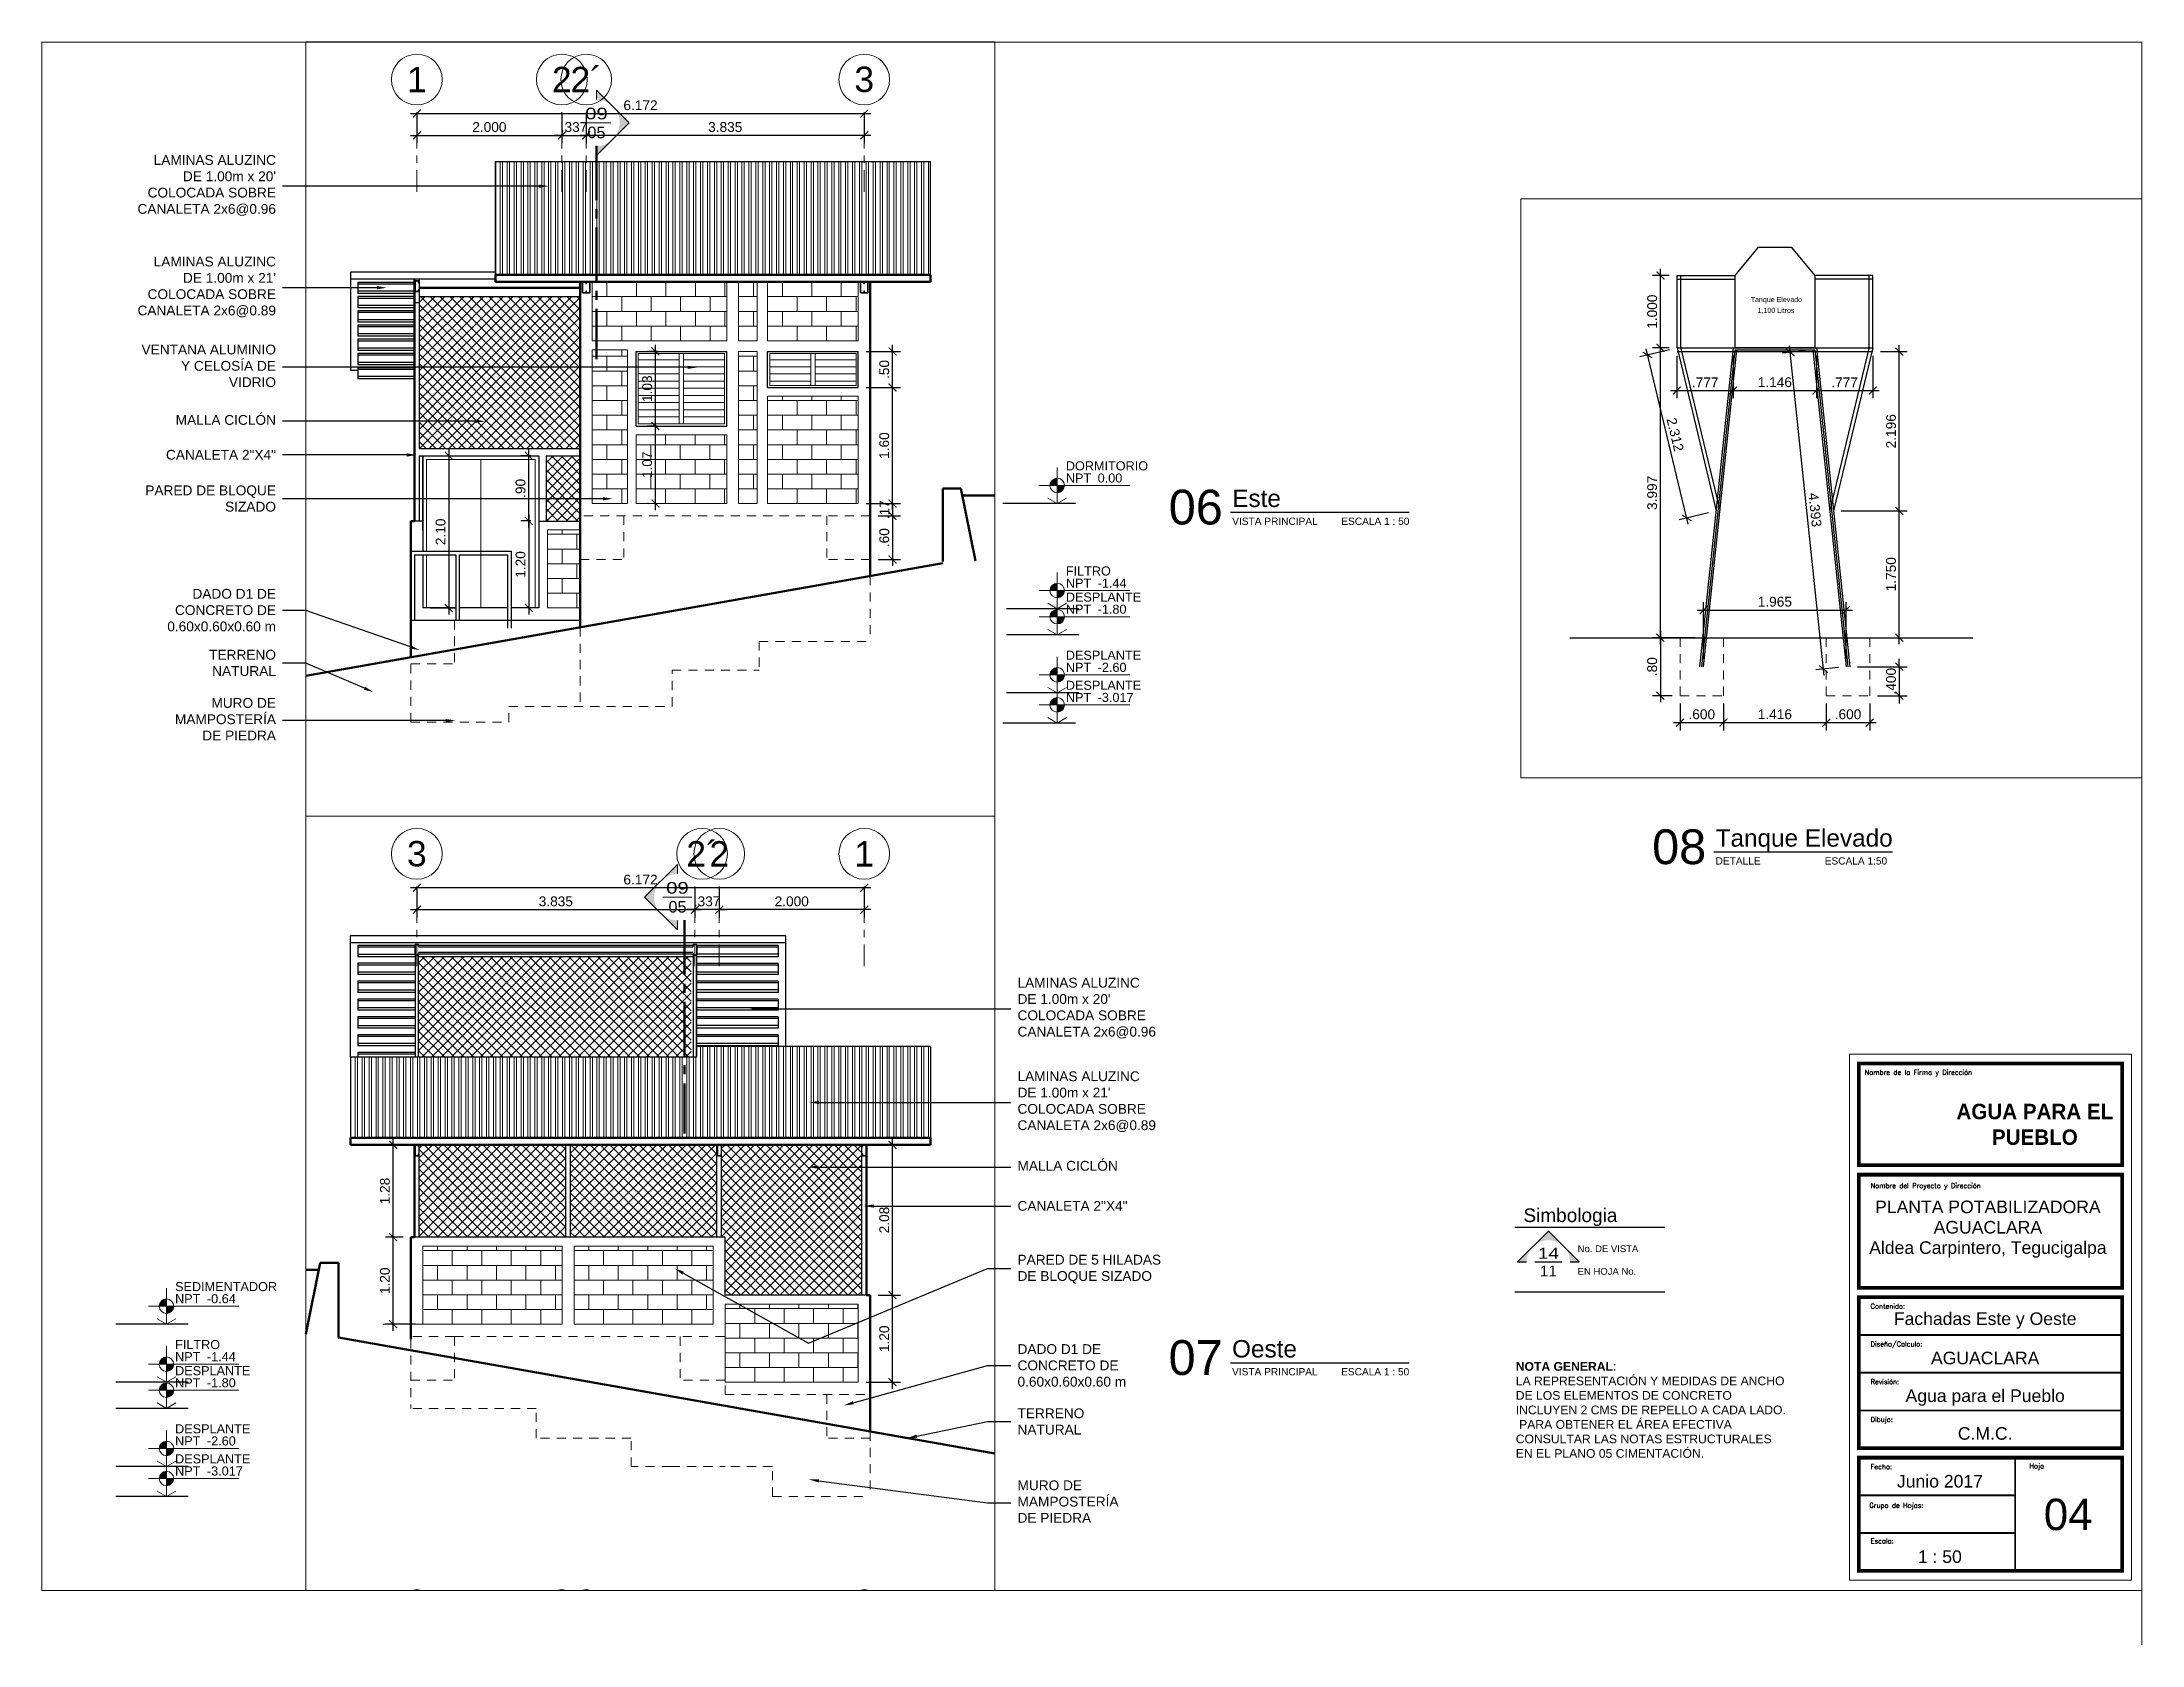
# Paper-space layout '04Fach2' of a CAD drawing. Header units: millimetres. Extents: x 0.6 to 29.6, y -0.2 to 22.
# The model-space entities are those that its viewports show. They can reach past a viewport. Long polylines and large blocks are cut down to what shows.
import ezdxf
from ezdxf import colors
from ezdxf.entities.mleader import LeaderData, LeaderLine
from ezdxf.enums import TextEntityAlignment as Align
from ezdxf.math import Vec2, Vec3

# ---------------------------------------------------------------- set-up
doc = ezdxf.new("R2010")
doc.units = ezdxf.units.MM
doc.linetypes.add('CENTRO2', pattern=[1.125, 0.75, -0.125, 0.125, -0.125])
doc.linetypes.add('HIDDEN2', pattern=[0.1875, 0.125, -0.0625])
for name, color, linetype, lineweight in [('1 ACHURADO', 9, 'Continuous', 5), ('1 Cotas', 5, 'Continuous', 9), ('1 EJES', 5, 'CENTRO2', 5), ('1 MUEBLES', 1, 'Continuous', 35), ('1 MUEBLES FIJOS', 1, 'Continuous', 30), ('1 PAREDES', 7, 'Continuous', 50), ('1 proyecciones', 8, 'HIDDEN2', 5), ('ACHU', 8, 'Continuous', 5), ('Lotes', 1, 'Continuous', 5), ('Muebles fijos', 1, 'Continuous', 30), ('pyv', 3, 'Continuous', 18), ('Texto', 1, 'Continuous', 25), ('TEXTO AUXILIAR 3', 7, 'Continuous', 5), ('TEXTURAS', 9, 'Continuous', 15), ('Title Block', 12, 'Continuous', 5)]:
    doc.layers.add(name, color=color, linetype=linetype, lineweight=lineweight)
doc.layers.add('1 CIMENTACION', color=5, linetype='Continuous')
doc.layers.add('Stock Tanks', color=5, linetype='Continuous')
doc.layers.add('1 view', color=4, linetype='Continuous', lineweight=5, plot=False)
doc.layers.add('View', color=4, linetype='Continuous', lineweight=0, plot=False)
doc.styles.add('Arial', font='arial.ttf')
doc.styles.add('ARIALN', font='arial.ttf')
doc.styles.add('Roman', font='romans.shx', dxfattribs={"width": 0.8})
doc.styles.add('RomanS', font='stylu.ttf')
doc.styles.get("Standard").update_dxf_attribs({"font": 'arial.ttf'})
doc.dimstyles.new('DISTRIBUTIVA', dxfattribs={"dimscale": 0.9, "dimtxt": 0.15, "dimasz": 0.12, "dimexe": 0.12, "dimexo": 0.12, "dimgap": 0.05, "dimtad": 1, "dimdec": 3, "dimzin": 4, "dimdsep": 46, "dimtxsty": 'Standard', "dimblk": 'ARCHTICK', "dimcen": 0.12, "dimdle": 0.1, "dimclrd": 256, "dimclre": 256, "dimclrt": 256, "dimadec": 0, "dimazin": 0, "dimtfac": 1, "dimtdec": 3, "dimtix": 1, "dimtmove": 0, "dimatfit": 0, "dimfxl": 1, "dimtolj": 1, "dimtzin": 0, "dimarcsym": 0})

psp = doc.layouts.new('04Fach2')

# ---------------------------------------------------------------- texts
at = {"layer": '1 Cotas', "insert": (20.92, 3.7408), "char_height": 0.12, "attachment_point": 1}
psp.add_mtext_dynamic_manual_height_columns('{\\fArial|b1|i0|c0|p34;NOTA GENERAL}:\\PLA REPRESENTACIÓN Y MEDIDAS DE ANCHO DE LOS ELEMENTOS DE CONCRETO INCLUYEN 2 CMS DE REPELLO A CADA LADO.  PARA OBTENER EL ÁREA EFECTIVA CONSULTAR LAS NOTAS ESTRUCTURALES EN EL PLANO 05 CIMENTACIÓN. ', width=3.724331, gutter_width=1, heights=[0], dxfattribs=at)
at = {"layer": 'Texto', "insert": (21.0261, 5.8598), "char_height": 0.1875, "width": 1.861664, "attachment_point": 1, "style": 'ARIALN'}
psp.add_mtext('Simbologia', dxfattribs=at)
at = {"layer": 'Texto', "insert": (21.7738, 5.3511), "char_height": 0.09375, "attachment_point": 1}
psp.add_mtext_dynamic_manual_height_columns('No. DE VISTA\\P\\PEN HOJA No.', width=1.828041, gutter_width=0.5, heights=[0], dxfattribs=at)

msp = doc.modelspace()

# ---------------------------------------------------------------- texts
at = {"layer": '1 CIMENTACION', "color": 7, "lineweight": 13, "ltscale": 3.5, "style": 'RomanS'}
for s, p in [('Tanque Elevado', (1190.9067, 2111.6976)), ('1,100 Litros', (1190.9016, 2111.5473))]:
    msp.add_text(s, height=0.070312, dxfattribs=at).set_placement(p, align=Align.MIDDLE_CENTER)
at = {"layer": '1 PAREDES', "char_height": 0.35, "attachment_point": 5}
for s, insert in [('3', (1149.6065, 2116.428)), ('2´', (1153.5415, 2116.428)), ('2', (1153.7781, 2116.428)), ('1', (1155.7781, 2116.428)), ('1', (1149.6065, 2105.928)), ('2', (1151.6065, 2105.928)), ('2´', (1151.9431, 2105.928)), ('3', (1155.7781, 2105.928))]:
    msp.add_mtext_dynamic_manual_height_columns(s, width=0.34291, gutter_width=12.5, heights=[0], dxfattribs=dict(at, insert=insert))

# ---------------------------------------------------------------- blocks, each defined once
blk = doc.blocks.new('*U39')
at = {"layer": 'Lotes'}
blk.add_lwpolyline([(3.92, 0), (38, 0), (38, 25.132), (3.92, 25.132)], close=True, dxfattribs=at)
at = {"layer": 'Title Block'}
blk.add_lwpolyline([(33.252, 0.169), (33.252, 8.706), (37.831, 8.706), (37.831, 0.169)], close=True, dxfattribs=at)
at = {"layer": 'Title Block', "const_width": 0.0612}
for points in [[(37.679, 8.553), (37.679, 6.903), (33.404, 6.903), (33.404, 8.553)], [(33.404, 4.913), (37.679, 4.913), (37.679, 6.751), (33.404, 6.751)], [(37.679, 2.311), (37.679, 4.761), (33.404, 4.761), (33.404, 2.311)], [(37.679, 2.158), (37.679, 0.321), (33.404, 0.321), (33.404, 2.158)]]:
    blk.add_lwpolyline(points, close=True, dxfattribs=at)
at = {"layer": 'Title Block', "const_width": 0.0306}
for points in [[(33.404, 4.148), (37.679, 4.148)], [(33.404, 3.536), (37.679, 3.536)], [(33.404, 2.923), (37.679, 2.923)], [(35.942, 2.158), (35.942, 0.321)], [(33.404, 1.546), (35.942, 1.546)], [(33.404, 0.934), (35.942, 0.934)]]:
    blk.add_lwpolyline(points, dxfattribs=at)
at = {"layer": 'Title Block', "style": 'Roman'}
for s, height, p in [('Nombre de la Firma y Dirección', 0.07962, (33.499, 8.372)), ('Nombre del Proyecto y Dirección', 0.07962, (33.595, 6.532)), ('Contenido:', 0.0796, (33.595, 4.576)), ('Diseño/Calculo:', 0.07962, (33.595, 3.963)), ('Revisión:', 0.0796, (33.595, 3.351)), ('Dibujo:', 0.0796, (33.595, 2.738)), ('Fecha:', 0.0796, (33.595, 1.973)), ('Hoja', 0.0796, (36.172, 1.982)), ('Grupo de Hojas:', 0.07962, (33.576, 1.343)), ('Escala:', 0.0796, (33.595, 0.766))]:
    blk.add_text(s, height=height, dxfattribs=at).set_placement(p)
at = {"layer": 'Title Block', "insert": (36.261, 7.901), "char_height": 0.25, "width": 2.56908, "attachment_point": 2}
blk.add_mtext('{\\fEras Bold ITC|b0|i0|c0|p34;AGUA PARA EL PUEBLO}', dxfattribs=at)
at = {"layer": 'Title Block', "flags": 8}
for tag, p in [('PROJECTNAME', (35.499, 6.126)), ('PROJECTADDRESS1', (35.499, 5.795)), ('PROJECTADDRESS2', (35.499, 5.465)), ('PROJECTADDRESS3', (35.499, 5.134))]:
    blk.add_attdef(tag, text='', height=0.204, dxfattribs=at).set_placement(p, align=Align.CENTER)
at = {"layer": 'Title Block'}
blk.add_attdef('TITULOPLANO', text='', height=0.204, dxfattribs=at).set_placement((35.455, 4.388), align=Align.MIDDLE)
for tag, p in [('CALCULO', (35.455, 3.674)), ('REVISO', (35.455, 3.061)), ('DIBUJO', (35.455, 2.449)), ('GRUPO', (34.713, 1.071))]:
    blk.add_attdef(tag, text='', height=0.204, dxfattribs=at).set_placement(p, align=Align.CENTER)
at = {"layer": 'Title Block', "flags": 8}
for tag, height, p in [('DATE', 0.204, (34.721, 1.776)), ('SHEETNO', 0.51, (36.802, 1.238))]:
    blk.add_attdef(tag, text='', height=height, dxfattribs=at).set_placement(p, align=Align.MIDDLE_CENTER)
at = {"layer": 'Title Block'}
blk.add_attdef('SCALE', text='', height=0.204, dxfattribs=at).set_placement((34.719, 0.551), align=Align.MIDDLE_CENTER)
blk = doc.blocks.new('Elev Indicator Ext - Up')
h = blk.add_hatch(color=256)
h.paths.add_polyline_path([(11.31, 0), (5.66, 5.66, -0.198912), (8, 0)])
h.paths.add_polyline_path([(5.66, 5.66), (0, 11.31), (-5.66, 5.66, -0.198912), (0, 8, -0.198912)])
h.paths.add_polyline_path([(-8, 0, -0.198912), (-5.66, 5.66), (-11.31, 0)])
for p, q in [((0, 11.31), (-11.31, 0)), ((0, 11.31), (11.31, 0)), ((-11.31, 0), (-8, 0)), ((-5, 0), (5, 0)), ((8, 0), (11.31, 0))]:
    blk.add_line(p, q)
at = {"color": 7, "width": 1.25, "flags": 8}
blk.add_attdef('VIEWNUMBER', text='', height=4, dxfattribs=at).set_placement((0, 0), align=Align.BOTTOM_CENTER)
at = {"color": 7, "flags": 8}
blk.add_attdef('SHEETNUMBER', text='', height=4, dxfattribs=at).set_placement((0, -1.32), align=Align.TOP_CENTER)
blk = doc.blocks.new('Nivel corte')
h = blk.add_hatch(color=256)
h.paths.add_polyline_path([(-0.1, 0.25), (0, 0.25), (0, 0.35, 0.414214)])
h.paths.add_polyline_path([(0.1, 0.25), (0, 0.25), (0, 0.15, 0.414214)])
for p, q in [((0, 0), (0, 0.5)), ((-0.25, 0.25), (1, 0.25)), ((0, 0), (-0.13, 0.075)), ((0, 0), (0.13, 0.075))]:
    blk.add_line(p, q)
blk.add_circle((0, 0.25), 0.1)
blk.add_text('NPT', height=0.125).set_placement((0.119, 0.291))
for tag, p in [('ESP', (0.119, 0.458)), ('NPT', (0.558, 0.291))]:
    blk.add_attdef(tag, p, '', height=0.125)
blk = doc.blocks.new('_ArchTick')
at = {"color": 0, "linetype": 'ByBlock', "const_width": 0.15}
blk.add_lwpolyline([(-0.5, -0.5), (0.5, 0.5)], dxfattribs=at)
blk = doc.blocks.new('*D324')
at = {"layer": '1 Cotas', "lineweight": -2, "transparency": 16777216}
for p, q in [((5.952, 16.243), (6.31, 16.243)), ((6.202, 16.333), (6.202, 14.053)), ((5.952, 14.143), (6.31, 14.143))]:
    blk.add_line(p, q, dxfattribs=at)
at = {"layer": 'Defpoints', "color": 0, "transparency": 16777216}
for p in [(5.844, 16.243), (5.844, 14.143), (6.202, 14.143)]:
    blk.add_point(p, dxfattribs=at)
at = {"layer": '1 Cotas', "lineweight": -2, "transparency": 16777216, "xscale": 0.108, "yscale": 0.108, "zscale": 0.108}
for p, rotation in [((6.202, 16.243), 90), ((6.202, 14.143), 270)]:
    blk.add_blockref('_ArchTick', p, dxfattribs=dict(at, rotation=rotation))
at = {"layer": '1 Cotas', "transparency": 16777216, "insert": (6.089, 15.193), "char_height": 0.135, "attachment_point": 5, "rotation": 90}
blk.add_mtext('\\A1;2.10', dxfattribs=at)
blk = doc.blocks.new('*D316')
at = {"layer": '1 Cotas', "lineweight": -2, "transparency": 16777216}
for p, q in [((9.077, 16.653), (8.945, 16.653)), ((9.053, 15.493), (9.053, 16.743)), ((8.957, 15.583), (8.945, 15.583))]:
    blk.add_line(p, q, dxfattribs=at)
at = {"layer": 'Defpoints', "color": 0, "transparency": 16777216}
for p in [(9.053, 16.653), (9.185, 16.653), (9.065, 15.583)]:
    blk.add_point(p, dxfattribs=at)
at = {"layer": '1 Cotas', "lineweight": -2, "transparency": 16777216, "xscale": 0.108, "yscale": 0.108, "zscale": 0.108}
for p, rotation in [((9.053, 16.653), 90), ((9.053, 15.583), 270)]:
    blk.add_blockref('_ArchTick', p, dxfattribs=dict(at, rotation=rotation))
at = {"layer": '1 Cotas', "transparency": 16777216, "insert": (8.939, 16.118), "char_height": 0.135, "attachment_point": 5, "rotation": 90}
blk.add_mtext('\\A1;1.07', dxfattribs=at)
blk = doc.blocks.new('*D317')
at = {"layer": '1 Cotas', "lineweight": -2, "transparency": 16777216}
for p, q in [((9.077, 17.683), (8.945, 17.683)), ((9.053, 16.563), (9.053, 17.773)), ((9.077, 16.653), (8.945, 16.653))]:
    blk.add_line(p, q, dxfattribs=at)
at = {"layer": 'Defpoints', "color": 0, "transparency": 16777216}
for p in [(9.053, 17.683), (9.185, 17.683), (9.185, 16.653)]:
    blk.add_point(p, dxfattribs=at)
at = {"layer": '1 Cotas', "lineweight": -2, "transparency": 16777216, "xscale": 0.108, "yscale": 0.108, "zscale": 0.108}
for p, rotation in [((9.053, 17.683), 90), ((9.053, 16.653), 270)]:
    blk.add_blockref('_ArchTick', p, dxfattribs=dict(at, rotation=rotation))
at = {"layer": '1 Cotas', "transparency": 16777216, "insert": (8.939, 17.168), "char_height": 0.135, "attachment_point": 5, "rotation": 90}
blk.add_mtext('\\A1;1.03', dxfattribs=at)
blk = doc.blocks.new('*D318')
at = {"layer": '1 Cotas', "lineweight": -2, "transparency": 16777216}
for p, q in [((11.958, 17.183), (12.431, 17.183)), ((12.323, 15.493), (12.323, 17.273)), ((11.978, 15.583), (12.431, 15.583))]:
    blk.add_line(p, q, dxfattribs=at)
at = {"layer": 'Defpoints', "color": 0, "transparency": 16777216}
for p in [(11.85, 17.183), (12.323, 17.183), (11.87, 15.583)]:
    blk.add_point(p, dxfattribs=at)
at = {"layer": '1 Cotas', "lineweight": -2, "transparency": 16777216, "xscale": 0.108, "yscale": 0.108, "zscale": 0.108}
for p, rotation in [((12.323, 17.183), 90), ((12.323, 15.583), 270)]:
    blk.add_blockref('_ArchTick', p, dxfattribs=dict(at, rotation=rotation))
at = {"layer": '1 Cotas', "transparency": 16777216, "insert": (12.209, 16.383), "char_height": 0.135, "attachment_point": 5, "rotation": 90}
blk.add_mtext('\\A1;1.60', dxfattribs=at)
blk = doc.blocks.new('*D319')
at = {"layer": '1 Cotas', "lineweight": -2, "transparency": 16777216}
for p, q in [((11.958, 17.683), (12.431, 17.683)), ((12.323, 17.093), (12.323, 17.773)), ((11.958, 17.183), (12.431, 17.183))]:
    blk.add_line(p, q, dxfattribs=at)
at = {"layer": 'Defpoints', "color": 0, "transparency": 16777216}
for p in [(11.85, 17.683), (12.323, 17.683), (11.85, 17.183)]:
    blk.add_point(p, dxfattribs=at)
at = {"layer": '1 Cotas', "lineweight": -2, "transparency": 16777216, "xscale": 0.108, "yscale": 0.108, "zscale": 0.108}
for p, rotation in [((12.323, 17.683), 90), ((12.323, 17.183), 270)]:
    blk.add_blockref('_ArchTick', p, dxfattribs=dict(at, rotation=rotation))
at = {"layer": '1 Cotas', "transparency": 16777216, "insert": (12.209, 17.433), "char_height": 0.135, "attachment_point": 5, "rotation": 90}
blk.add_mtext('\\A1;.50', dxfattribs=at)
blk = doc.blocks.new('*D320')
at = {"layer": '1 Cotas', "lineweight": -2, "transparency": 16777216}
for p, q in [((5.435, 4.172), (5.435, 5.552)), ((5.571, 5.462), (5.327, 5.462)), ((5.736, 4.262), (5.327, 4.262))]:
    blk.add_line(p, q, dxfattribs=at)
at = {"layer": 'Defpoints', "color": 0, "transparency": 16777216}
for p in [(5.435, 5.462), (5.679, 5.462), (5.844, 4.262)]:
    blk.add_point(p, dxfattribs=at)
at = {"layer": '1 Cotas', "lineweight": -2, "transparency": 16777216, "xscale": 0.108, "yscale": 0.108, "zscale": 0.108}
for p, rotation in [((5.435, 5.462), 90), ((5.435, 4.262), 270)]:
    blk.add_blockref('_ArchTick', p, dxfattribs=dict(at, rotation=rotation))
at = {"layer": '1 Cotas', "transparency": 16777216, "insert": (5.321, 4.862), "char_height": 0.135, "attachment_point": 5, "rotation": 90}
blk.add_mtext('\\A1;1.20', dxfattribs=at)
blk = doc.blocks.new('*D321')
at = {"layer": '1 Cotas', "lineweight": -2, "transparency": 16777216}
for p, q in [((5.621, 6.738), (5.327, 6.738)), ((5.435, 5.372), (5.435, 6.828)), ((5.571, 5.462), (5.327, 5.462))]:
    blk.add_line(p, q, dxfattribs=at)
at = {"layer": 'Defpoints', "color": 0, "transparency": 16777216}
for p in [(5.435, 6.738), (5.729, 6.738), (5.679, 5.462)]:
    blk.add_point(p, dxfattribs=at)
at = {"layer": '1 Cotas', "lineweight": -2, "transparency": 16777216, "xscale": 0.108, "yscale": 0.108, "zscale": 0.108}
for p, rotation in [((5.435, 6.738), 90), ((5.435, 5.462), 270)]:
    blk.add_blockref('_ArchTick', p, dxfattribs=dict(at, rotation=rotation))
at = {"layer": '1 Cotas', "transparency": 16777216, "insert": (5.321, 6.1), "char_height": 0.135, "attachment_point": 5, "rotation": 90}
blk.add_mtext('\\A1;1.28', dxfattribs=at)
blk = doc.blocks.new('*D322')
at = {"layer": '1 Cotas', "lineweight": -2, "transparency": 16777216}
for p, q in [((12.123, 4.662), (12.431, 4.662)), ((12.323, 3.372), (12.323, 4.752)), ((11.958, 3.462), (12.431, 3.462))]:
    blk.add_line(p, q, dxfattribs=at)
at = {"layer": 'Defpoints', "color": 0, "transparency": 16777216}
for p in [(12.015, 4.662), (12.323, 4.662), (11.85, 3.462)]:
    blk.add_point(p, dxfattribs=at)
at = {"layer": '1 Cotas', "lineweight": -2, "transparency": 16777216, "xscale": 0.108, "yscale": 0.108, "zscale": 0.108}
for p, rotation in [((12.323, 4.662), 90), ((12.323, 3.462), 270)]:
    blk.add_blockref('_ArchTick', p, dxfattribs=dict(at, rotation=rotation))
at = {"layer": '1 Cotas', "transparency": 16777216, "insert": (12.209, 4.062), "char_height": 0.135, "attachment_point": 5, "rotation": 90}
blk.add_mtext('\\A1;1.20', dxfattribs=at)
blk = doc.blocks.new('*D323')
at = {"layer": '1 Cotas', "lineweight": -2, "transparency": 16777216}
for p, q in [((12.073, 6.738), (12.431, 6.738)), ((12.323, 4.572), (12.323, 6.828)), ((12.123, 4.662), (12.431, 4.662))]:
    blk.add_line(p, q, dxfattribs=at)
at = {"layer": 'Defpoints', "color": 0, "transparency": 16777216}
for p in [(11.965, 6.738), (12.323, 6.738), (12.015, 4.662)]:
    blk.add_point(p, dxfattribs=at)
at = {"layer": '1 Cotas', "lineweight": -2, "transparency": 16777216, "xscale": 0.108, "yscale": 0.108, "zscale": 0.108}
for p, rotation in [((12.323, 6.738), 90), ((12.323, 4.662), 270)]:
    blk.add_blockref('_ArchTick', p, dxfattribs=dict(at, rotation=rotation))
at = {"layer": '1 Cotas', "transparency": 16777216, "insert": (12.209, 5.7), "char_height": 0.135, "attachment_point": 5, "rotation": 90}
blk.add_mtext('\\A1;2.08', dxfattribs=at)
blk = doc.blocks.new('*U201')
at = {"lineweight": 25}
blk.add_line((23.46, -15.83), (85.1, -15.83), dxfattribs=at)
at = {"color": 7, "flags": 8}
blk.add_attdef('VIEWNUMBER', text='', height=12, dxfattribs=at).set_placement((11.46, -14.06), align=Align.MIDDLE_CENTER)
blk.add_attdef('VIEWTITLE', text='', height=6, dxfattribs=at).set_placement((24.04, -15.83), align=Align.BOTTOM_LEFT)
for tag, p in [('CATEGORY', (24.03, -17.69)), ('VIEWPORTSCALE', (61.64, -17.69))]:
    blk.add_attdef(tag, text='', height=2.5, dxfattribs=at).set_placement(p, align=Align.TOP_LEFT)
blk = doc.blocks.new('*U200')
at = {"lineweight": 25}
blk.add_line((23.46, -15.83), (85.05, -15.83), dxfattribs=at)
at = {"color": 7, "flags": 8}
blk.add_attdef('VIEWNUMBER', text='', height=12, dxfattribs=at).set_placement((11.46, -14.06), align=Align.MIDDLE_CENTER)
blk.add_attdef('VIEWTITLE', text='', height=6, dxfattribs=at).set_placement((24.04, -15.83), align=Align.BOTTOM_LEFT)
for tag, p in [('CATEGORY', (24.03, -17.69)), ('VIEWPORTSCALE', (61.64, -17.69))]:
    blk.add_attdef(tag, text='', height=2.5, dxfattribs=at).set_placement(p, align=Align.TOP_LEFT)
blk = doc.blocks.new('Elev Indicator Ext - Right')
h = blk.add_hatch(color=256)
h.paths.add_polyline_path([(0, -11.31), (5.66, -5.66, -0.198912), (0, -8)])
h.paths.add_polyline_path([(5.66, -5.66), (11.31, 0), (5.66, 5.66, -0.198912), (8, 0, -0.198912)])
h.paths.add_polyline_path([(0, 8, -0.198912), (5.66, 5.66), (0, 11.31)])
for p, q in [((0, 11.31), (0, 8)), ((11.31, 0), (0, 11.31)), ((-5, 0), (5, 0)), ((11.31, 0), (0, -11.31)), ((0, -8), (0, -11.31))]:
    blk.add_line(p, q)
at = {"color": 7, "width": 1.25, "flags": 8}
blk.add_attdef('VIEWNUMBER', text='', height=4, dxfattribs=at).set_placement((0, 0), align=Align.BOTTOM_CENTER)
at = {"color": 7, "flags": 8}
blk.add_attdef('SHEETNUMBER', text='', height=4, dxfattribs=at).set_placement((0, -1.32), align=Align.TOP_CENTER)
blk = doc.blocks.new('*D325')
at = {"layer": '1 Cotas', "lineweight": -2, "transparency": 16777216}
for p, q in [((12.323, 15.583), (12.323, 15.691)), ((11.958, 15.583), (12.431, 15.583)), ((12.123, 15.413), (12.431, 15.413)), ((12.323, 15.583), (12.323, 15.413)), ((12.323, 15.413), (12.323, 15.305))]:
    blk.add_line(p, q, dxfattribs=at)
at = {"layer": 'Defpoints', "color": 0, "transparency": 16777216}
for p in [(11.85, 15.583), (12.015, 15.413), (12.323, 15.413)]:
    blk.add_point(p, dxfattribs=at)
at = {"layer": '1 Cotas', "lineweight": -2, "transparency": 16777216, "xscale": 0.108, "yscale": 0.108, "zscale": 0.108}
for p, rotation in [((12.323, 15.583), 270), ((12.323, 15.413), 90)]:
    blk.add_blockref('_ArchTick', p, dxfattribs=dict(at, rotation=rotation))
at = {"layer": '1 Cotas', "transparency": 16777216, "insert": (12.211, 15.498), "char_height": 0.135, "attachment_point": 5, "rotation": 90}
blk.add_mtext('\\A1;.17', dxfattribs=at)
blk = doc.blocks.new('*D326')
at = {"layer": '1 Cotas', "lineweight": -2, "transparency": 16777216}
for p, q in [((12.123, 15.413), (12.431, 15.413)), ((12.323, 15.503), (12.323, 14.723)), ((12.123, 14.813), (12.431, 14.813))]:
    blk.add_line(p, q, dxfattribs=at)
at = {"layer": 'Defpoints', "color": 0, "transparency": 16777216}
for p in [(12.015, 15.413), (12.015, 14.813), (12.323, 14.813)]:
    blk.add_point(p, dxfattribs=at)
at = {"layer": '1 Cotas', "lineweight": -2, "transparency": 16777216, "xscale": 0.108, "yscale": 0.108, "zscale": 0.108}
for p, rotation in [((12.323, 15.413), 90), ((12.323, 14.813), 270)]:
    blk.add_blockref('_ArchTick', p, dxfattribs=dict(at, rotation=rotation))
at = {"layer": '1 Cotas', "transparency": 16777216, "insert": (12.209, 15.113), "char_height": 0.135, "attachment_point": 5, "rotation": 90}
blk.add_mtext('\\A1;.60', dxfattribs=at)
blk = doc.blocks.new('*D410')
at = {"layer": '1 Cotas', "lineweight": -2, "transparency": 16777216}
for p, q in [((23.078, 13.733), (22.808, 13.733)), ((22.916, 13.823), (22.916, 12.843)), ((23.078, 12.933), (22.808, 12.933))]:
    blk.add_line(p, q, dxfattribs=at)
at = {"layer": 'Defpoints', "color": 0, "transparency": 16777216}
for p in [(23.186, 13.733), (22.916, 12.933), (23.186, 12.933)]:
    blk.add_point(p, dxfattribs=at)
at = {"layer": '1 Cotas', "lineweight": -2, "transparency": 16777216, "xscale": 0.108, "yscale": 0.108, "zscale": 0.108}
for p, rotation in [((22.916, 13.733), 90), ((22.916, 12.933), 270)]:
    blk.add_blockref('_ArchTick', p, dxfattribs=dict(at, rotation=rotation))
at = {"layer": '1 Cotas', "transparency": 16777216, "insert": (22.802, 13.333), "char_height": 0.135, "attachment_point": 5, "rotation": 90}
blk.add_mtext('\\A1;.80', dxfattribs=at)
blk = doc.blocks.new('*D411')
at = {"layer": 'Defpoints', "color": 0, "transparency": 16777216}
for p in [(22.916, 17.73), (23.144, 17.73), (23.502, 13.733)]:
    blk.add_point(p, dxfattribs=at)
at = {"layer": 'Stock Tanks', "lineweight": -2, "transparency": 16777216}
for p, q in [((23.036, 17.73), (22.808, 17.73)), ((22.916, 13.643), (22.916, 17.82)), ((23.394, 13.733), (22.808, 13.733))]:
    blk.add_line(p, q, dxfattribs=at)
at = {"layer": 'Stock Tanks', "lineweight": -2, "transparency": 16777216, "xscale": 0.108, "yscale": 0.108, "zscale": 0.108}
for p, rotation in [((22.916, 17.73), 90), ((22.916, 13.733), 270)]:
    blk.add_blockref('_ArchTick', p, dxfattribs=dict(at, rotation=rotation))
at = {"layer": 'Stock Tanks', "transparency": 16777216, "insert": (22.802, 15.731), "char_height": 0.135, "attachment_point": 5, "rotation": 90}
blk.add_mtext('\\A1;3.997', dxfattribs=at)
blk = doc.blocks.new('*D412')
at = {"layer": 'Defpoints', "color": 0, "transparency": 16777216}
for p in [(22.916, 18.73), (23.144, 18.73), (23.144, 17.73)]:
    blk.add_point(p, dxfattribs=at)
at = {"layer": 'Stock Tanks', "lineweight": -2, "transparency": 16777216}
for p, q in [((23.036, 18.73), (22.808, 18.73)), ((22.916, 17.64), (22.916, 18.82)), ((23.036, 17.73), (22.808, 17.73))]:
    blk.add_line(p, q, dxfattribs=at)
at = {"layer": 'Stock Tanks', "lineweight": -2, "transparency": 16777216, "xscale": 0.108, "yscale": 0.108, "zscale": 0.108}
for p, rotation in [((22.916, 18.73), 90), ((22.916, 17.73), 270)]:
    blk.add_blockref('_ArchTick', p, dxfattribs=dict(at, rotation=rotation))
at = {"layer": 'Stock Tanks', "transparency": 16777216, "insert": (22.802, 18.23), "char_height": 0.135, "attachment_point": 5, "rotation": 90}
blk.add_mtext('\\A1;1.000', dxfattribs=at)
blk = doc.blocks.new('*D413')
at = {"layer": 'Defpoints', "color": 0, "transparency": 16777216}
for p in [(23.186, 12.933), (23.786, 12.933), (23.786, 12.562)]:
    blk.add_point(p, dxfattribs=at)
at = {"layer": 'Stock Tanks', "lineweight": -2, "transparency": 16777216}
for p, q in [((23.186, 12.825), (23.186, 12.454)), ((23.786, 12.825), (23.786, 12.454)), ((23.096, 12.562), (23.876, 12.562))]:
    blk.add_line(p, q, dxfattribs=at)
at = {"layer": 'Stock Tanks', "lineweight": -2, "transparency": 16777216, "xscale": 0.108, "yscale": 0.108, "zscale": 0.108, "rotation": 180}
blk.add_blockref('_ArchTick', (23.186, 12.562), dxfattribs=at)
at = {"layer": 'Stock Tanks', "lineweight": -2, "transparency": 16777216, "xscale": 0.108, "yscale": 0.108, "zscale": 0.108}
blk.add_blockref('_ArchTick', (23.786, 12.562), dxfattribs=at)
at = {"layer": 'Stock Tanks', "transparency": 16777216, "insert": (23.486, 12.676), "char_height": 0.135, "attachment_point": 5}
blk.add_mtext('\\A1;.600', dxfattribs=at)
blk = doc.blocks.new('*D414')
at = {"layer": 'Defpoints', "color": 0, "transparency": 16777216}
for p in [(23.786, 12.933), (25.203, 12.933), (25.203, 12.562)]:
    blk.add_point(p, dxfattribs=at)
at = {"layer": 'Stock Tanks', "lineweight": -2, "transparency": 16777216}
for p, q in [((23.786, 12.825), (23.786, 12.454)), ((25.203, 12.825), (25.203, 12.454)), ((23.696, 12.562), (25.293, 12.562))]:
    blk.add_line(p, q, dxfattribs=at)
at = {"layer": 'Stock Tanks', "lineweight": -2, "transparency": 16777216, "xscale": 0.108, "yscale": 0.108, "zscale": 0.108, "rotation": 180}
blk.add_blockref('_ArchTick', (23.786, 12.562), dxfattribs=at)
at = {"layer": 'Stock Tanks', "lineweight": -2, "transparency": 16777216, "xscale": 0.108, "yscale": 0.108, "zscale": 0.108}
blk.add_blockref('_ArchTick', (25.203, 12.562), dxfattribs=at)
at = {"layer": 'Stock Tanks', "transparency": 16777216, "insert": (24.494, 12.676), "char_height": 0.135, "attachment_point": 5}
blk.add_mtext('\\A1;1.416', dxfattribs=at)
blk = doc.blocks.new('*D415')
at = {"layer": 'Defpoints', "color": 0, "transparency": 16777216}
for p in [(25.203, 12.933), (25.803, 12.933), (25.803, 12.562)]:
    blk.add_point(p, dxfattribs=at)
at = {"layer": 'Stock Tanks', "lineweight": -2, "transparency": 16777216}
for p, q in [((25.203, 12.825), (25.203, 12.454)), ((25.803, 12.825), (25.803, 12.454)), ((25.113, 12.562), (25.893, 12.562))]:
    blk.add_line(p, q, dxfattribs=at)
at = {"layer": 'Stock Tanks', "lineweight": -2, "transparency": 16777216, "xscale": 0.108, "yscale": 0.108, "zscale": 0.108, "rotation": 180}
blk.add_blockref('_ArchTick', (25.203, 12.562), dxfattribs=at)
at = {"layer": 'Stock Tanks', "lineweight": -2, "transparency": 16777216, "xscale": 0.108, "yscale": 0.108, "zscale": 0.108}
blk.add_blockref('_ArchTick', (25.803, 12.562), dxfattribs=at)
at = {"layer": 'Stock Tanks', "transparency": 16777216, "insert": (25.503, 12.676), "char_height": 0.135, "attachment_point": 5}
blk.add_mtext('\\A1;.600', dxfattribs=at)
blk = doc.blocks.new('*D416')
at = {"layer": 'Defpoints', "color": 0, "transparency": 16777216}
for p in [(25.528, 13.333), (25.803, 12.933), (26.211, 12.933)]:
    blk.add_point(p, dxfattribs=at)
at = {"layer": 'Stock Tanks', "lineweight": -2, "transparency": 16777216}
for p, q in [((25.636, 13.333), (26.319, 13.333)), ((26.211, 13.333), (26.211, 13.441)), ((26.211, 13.333), (26.211, 12.933)), ((25.911, 12.933), (26.319, 12.933)), ((26.211, 12.933), (26.211, 12.825))]:
    blk.add_line(p, q, dxfattribs=at)
at = {"layer": 'Stock Tanks', "lineweight": -2, "transparency": 16777216, "xscale": 0.108, "yscale": 0.108, "zscale": 0.108}
for p, rotation in [((26.211, 13.333), 270), ((26.211, 12.933), 90)]:
    blk.add_blockref('_ArchTick', p, dxfattribs=dict(at, rotation=rotation))
at = {"layer": 'Stock Tanks', "transparency": 16777216, "insert": (26.097, 13.133), "char_height": 0.135, "attachment_point": 5, "rotation": 90}
blk.add_mtext('\\A1;.400', dxfattribs=at)
blk = doc.blocks.new('*D417')
at = {"layer": 'Defpoints', "color": 0, "transparency": 16777216}
for p in [(25.019, 17.702), (24.706, 17.669), (25.477, 13.333)]:
    blk.add_point(p, dxfattribs=at)
at = {"layer": 'Stock Tanks', "lineweight": -2, "transparency": 16777216}
for p, q in [((24.912, 17.691), (24.599, 17.658)), ((25.173, 13.211), (24.697, 17.759)), ((25.37, 13.322), (25.057, 13.289))]:
    blk.add_line(p, q, dxfattribs=at)
at = {"layer": 'Stock Tanks', "lineweight": -2, "transparency": 16777216, "xscale": 0.108, "yscale": 0.108, "zscale": 0.108}
for p, rotation in [((24.706, 17.669), 95.98399415966338), ((25.164, 13.3), 275.9839941596634)]:
    blk.add_blockref('_ArchTick', p, dxfattribs=dict(at, rotation=rotation))
at = {"layer": 'Stock Tanks', "transparency": 16777216, "insert": (25.048, 15.496), "char_height": 0.135, "attachment_point": 5, "rotation": 275.984}
blk.add_mtext('\\A1;4.393', dxfattribs=at)
blk = doc.blocks.new('*D418')
at = {"layer": 'Defpoints', "color": 0, "transparency": 16777216}
for p in [(25.303, 15.483), (26.211, 15.483), (25.803, 13.733)]:
    blk.add_point(p, dxfattribs=at)
at = {"layer": 'Stock Tanks', "lineweight": -2, "transparency": 16777216}
for p, q in [((25.411, 15.483), (26.319, 15.483)), ((26.211, 13.643), (26.211, 15.573)), ((25.911, 13.733), (26.319, 13.733))]:
    blk.add_line(p, q, dxfattribs=at)
at = {"layer": 'Stock Tanks', "lineweight": -2, "transparency": 16777216, "xscale": 0.108, "yscale": 0.108, "zscale": 0.108}
for p, rotation in [((26.211, 15.483), 90), ((26.211, 13.733), 270)]:
    blk.add_blockref('_ArchTick', p, dxfattribs=dict(at, rotation=rotation))
at = {"layer": 'Stock Tanks', "transparency": 16777216, "insert": (26.097, 14.608), "char_height": 0.135, "attachment_point": 5, "rotation": 90}
blk.add_mtext('\\A1;1.750', dxfattribs=at)
blk = doc.blocks.new('*D419')
at = {"layer": 'Defpoints', "color": 0, "transparency": 16777216}
for p in [(25.844, 17.679), (26.211, 17.679), (25.303, 15.483)]:
    blk.add_point(p, dxfattribs=at)
at = {"layer": 'Stock Tanks', "lineweight": -2, "transparency": 16777216}
for p, q in [((25.952, 17.679), (26.319, 17.679)), ((26.211, 15.393), (26.211, 17.769)), ((25.411, 15.483), (26.319, 15.483))]:
    blk.add_line(p, q, dxfattribs=at)
at = {"layer": 'Stock Tanks', "lineweight": -2, "transparency": 16777216, "xscale": 0.108, "yscale": 0.108, "zscale": 0.108}
for p, rotation in [((26.211, 17.679), 90), ((26.211, 15.483), 270)]:
    blk.add_blockref('_ArchTick', p, dxfattribs=dict(at, rotation=rotation))
at = {"layer": 'Stock Tanks', "transparency": 16777216, "insert": (26.097, 16.581), "char_height": 0.135, "attachment_point": 5, "rotation": 90}
blk.add_mtext('\\A1;2.196', dxfattribs=at)
blk = doc.blocks.new('*D420')
at = {"layer": 'Defpoints', "color": 0, "transparency": 16777216}
for p in [(23.144, 17.73), (22.738, 17.632), (23.686, 15.483)]:
    blk.add_point(p, dxfattribs=at)
at = {"layer": 'Stock Tanks', "lineweight": -2, "transparency": 16777216}
for p, q in [((23.039, 17.705), (22.633, 17.607)), ((23.3, 15.297), (22.717, 17.719)), ((23.581, 15.457), (23.174, 15.359))]:
    blk.add_line(p, q, dxfattribs=at)
at = {"layer": 'Stock Tanks', "lineweight": -2, "transparency": 16777216, "xscale": 0.108, "yscale": 0.108, "zscale": 0.108}
for p, rotation in [((22.738, 17.632), 103.5497722443524), ((23.279, 15.385), 283.5497722443524)]:
    blk.add_blockref('_ArchTick', p, dxfattribs=dict(at, rotation=rotation))
at = {"layer": 'Stock Tanks', "transparency": 16777216, "insert": (23.119, 16.535), "char_height": 0.135, "attachment_point": 5, "rotation": 283.5498}
blk.add_mtext('\\A1;2.312', dxfattribs=at)
blk = doc.blocks.new('*D421')
at = {"layer": 'Defpoints', "color": 0, "transparency": 16777216}
for p in [(25.477, 14.115), (23.512, 13.333), (25.477, 13.333)]:
    blk.add_point(p, dxfattribs=at)
at = {"layer": 'Stock Tanks', "lineweight": -2, "transparency": 16777216}
for p, q in [((23.512, 13.441), (23.512, 14.223)), ((25.477, 13.441), (25.477, 14.223)), ((23.422, 14.115), (25.567, 14.115))]:
    blk.add_line(p, q, dxfattribs=at)
at = {"layer": 'Stock Tanks', "lineweight": -2, "transparency": 16777216, "xscale": 0.108, "yscale": 0.108, "zscale": 0.108, "rotation": 180}
blk.add_blockref('_ArchTick', (23.512, 14.115), dxfattribs=at)
at = {"layer": 'Stock Tanks', "lineweight": -2, "transparency": 16777216, "xscale": 0.108, "yscale": 0.108, "zscale": 0.108}
blk.add_blockref('_ArchTick', (25.477, 14.115), dxfattribs=at)
at = {"layer": 'Stock Tanks', "transparency": 16777216, "insert": (24.494, 14.229), "char_height": 0.135, "attachment_point": 5}
blk.add_mtext('\\A1;1.965', dxfattribs=at)
blk = doc.blocks.new('*D422')
at = {"layer": 'Defpoints', "color": 0, "transparency": 16777216}
for p in [(23.144, 17.73), (23.921, 17.73), (23.921, 17.143)]:
    blk.add_point(p, dxfattribs=at)
at = {"layer": 'Stock Tanks', "lineweight": -2, "transparency": 16777216}
for p, q in [((23.144, 17.622), (23.144, 17.035)), ((23.921, 17.622), (23.921, 17.035)), ((23.054, 17.143), (24.011, 17.143))]:
    blk.add_line(p, q, dxfattribs=at)
at = {"layer": 'Stock Tanks', "lineweight": -2, "transparency": 16777216, "xscale": 0.108, "yscale": 0.108, "zscale": 0.108, "rotation": 180}
blk.add_blockref('_ArchTick', (23.144, 17.143), dxfattribs=at)
at = {"layer": 'Stock Tanks', "lineweight": -2, "transparency": 16777216, "xscale": 0.108, "yscale": 0.108, "zscale": 0.108}
blk.add_blockref('_ArchTick', (23.921, 17.143), dxfattribs=at)
at = {"layer": 'Stock Tanks', "transparency": 16777216, "insert": (23.533, 17.255), "char_height": 0.135, "attachment_point": 5}
blk.add_mtext('\\A1;.777', dxfattribs=at)
blk = doc.blocks.new('*D423')
at = {"layer": 'Defpoints', "color": 0, "transparency": 16777216}
for p in [(23.921, 17.73), (25.067, 17.73), (25.067, 17.143)]:
    blk.add_point(p, dxfattribs=at)
at = {"layer": 'Stock Tanks', "lineweight": -2, "transparency": 16777216}
for p, q in [((23.921, 17.622), (23.921, 17.035)), ((25.067, 17.622), (25.067, 17.035)), ((23.831, 17.143), (25.157, 17.143))]:
    blk.add_line(p, q, dxfattribs=at)
at = {"layer": 'Stock Tanks', "lineweight": -2, "transparency": 16777216, "xscale": 0.108, "yscale": 0.108, "zscale": 0.108, "rotation": 180}
blk.add_blockref('_ArchTick', (23.921, 17.143), dxfattribs=at)
at = {"layer": 'Stock Tanks', "lineweight": -2, "transparency": 16777216, "xscale": 0.108, "yscale": 0.108, "zscale": 0.108}
blk.add_blockref('_ArchTick', (25.067, 17.143), dxfattribs=at)
at = {"layer": 'Stock Tanks', "transparency": 16777216, "insert": (24.494, 17.257), "char_height": 0.135, "attachment_point": 5}
blk.add_mtext('\\A1;1.146', dxfattribs=at)
blk = doc.blocks.new('*D424')
at = {"layer": 'Defpoints', "color": 0, "transparency": 16777216}
for p in [(25.067, 17.73), (25.844, 17.73), (25.844, 17.143)]:
    blk.add_point(p, dxfattribs=at)
at = {"layer": 'Stock Tanks', "lineweight": -2, "transparency": 16777216}
for p, q in [((25.067, 17.622), (25.067, 17.035)), ((25.844, 17.622), (25.844, 17.035)), ((24.977, 17.143), (25.934, 17.143))]:
    blk.add_line(p, q, dxfattribs=at)
at = {"layer": 'Stock Tanks', "lineweight": -2, "transparency": 16777216, "xscale": 0.108, "yscale": 0.108, "zscale": 0.108, "rotation": 180}
blk.add_blockref('_ArchTick', (25.067, 17.143), dxfattribs=at)
at = {"layer": 'Stock Tanks', "lineweight": -2, "transparency": 16777216, "xscale": 0.108, "yscale": 0.108, "zscale": 0.108}
blk.add_blockref('_ArchTick', (25.844, 17.143), dxfattribs=at)
at = {"layer": 'Stock Tanks', "transparency": 16777216, "insert": (25.456, 17.255), "char_height": 0.135, "attachment_point": 5}
blk.add_mtext('\\A1;.777', dxfattribs=at)
blk = doc.blocks.new('*U425')
at = {"lineweight": 25}
blk.add_line((23.46, -15.83), (85.07, -15.83), dxfattribs=at)
at = {"color": 7, "flags": 8}
blk.add_attdef('VIEWNUMBER', text='', height=12, dxfattribs=at).set_placement((11.46, -14.06), align=Align.MIDDLE_CENTER)
blk.add_attdef('VIEWTITLE', text='', height=6, dxfattribs=at).set_placement((24.04, -15.83), align=Align.BOTTOM_LEFT)
for tag, p in [('CATEGORY', (24.03, -17.69)), ('VIEWPORTSCALE', (61.64, -17.69))]:
    blk.add_attdef(tag, text='', height=2.5, dxfattribs=at).set_placement(p, align=Align.TOP_LEFT)
blk = doc.blocks.new('*D455')
at = {"layer": '1 Cotas', "lineweight": -2, "transparency": 16777216}
for p, q in [((7.306, 15.433), (7.306, 14.053)), ((7.336, 15.343), (7.198, 15.343)), ((7.336, 14.143), (7.198, 14.143))]:
    blk.add_line(p, q, dxfattribs=at)
at = {"layer": 'Defpoints', "color": 0, "transparency": 16777216}
for p in [(7.444, 15.343), (7.306, 14.143), (7.444, 14.143)]:
    blk.add_point(p, dxfattribs=at)
at = {"layer": '1 Cotas', "lineweight": -2, "transparency": 16777216, "xscale": 0.108, "yscale": 0.108, "zscale": 0.108}
for p, rotation in [((7.306, 15.343), 90), ((7.306, 14.143), 270)]:
    blk.add_blockref('_ArchTick', p, dxfattribs=dict(at, rotation=rotation))
at = {"layer": '1 Cotas', "transparency": 16777216, "insert": (7.192, 14.743), "char_height": 0.135, "attachment_point": 5, "rotation": 90}
blk.add_mtext('\\A1;1.20', dxfattribs=at)
blk = doc.blocks.new('*D456')
at = {"layer": '1 Cotas', "lineweight": -2, "transparency": 16777216}
for p, q in [((7.336, 16.243), (7.198, 16.243)), ((7.306, 15.253), (7.306, 16.333)), ((7.336, 15.343), (7.198, 15.343))]:
    blk.add_line(p, q, dxfattribs=at)
at = {"layer": 'Defpoints', "color": 0, "transparency": 16777216}
for p in [(7.306, 16.243), (7.444, 16.243), (7.444, 15.343)]:
    blk.add_point(p, dxfattribs=at)
at = {"layer": '1 Cotas', "lineweight": -2, "transparency": 16777216, "xscale": 0.108, "yscale": 0.108, "zscale": 0.108}
for p, rotation in [((7.306, 16.243), 90), ((7.306, 15.343), 270)]:
    blk.add_blockref('_ArchTick', p, dxfattribs=dict(at, rotation=rotation))
at = {"layer": '1 Cotas', "transparency": 16777216, "insert": (7.192, 15.793), "char_height": 0.135, "attachment_point": 5, "rotation": 90}
blk.add_mtext('\\A1;.90', dxfattribs=at)
blk = doc.blocks.new('*D59')
at = {"layer": '1 Cotas', "lineweight": -2, "transparency": 16777216}
for p, q in [((1153.778, 2115.97), (1153.778, 2115.55)), ((1155.778, 2115.97), (1155.778, 2115.55)), ((1155.868, 2115.658), (1153.688, 2115.658))]:
    blk.add_line(p, q, dxfattribs=at)
at = {"layer": 'Defpoints', "color": 0, "transparency": 16777216}
for p in [(1153.778, 2116.078), (1155.778, 2116.078), (1153.778, 2115.658)]:
    blk.add_point(p, dxfattribs=at)
at = {"layer": '1 Cotas', "lineweight": -2, "transparency": 16777216, "xscale": 0.108, "yscale": 0.108, "zscale": 0.108, "rotation": 180}
blk.add_blockref('_ArchTick', (1153.778, 2115.658), dxfattribs=at)
at = {"layer": '1 Cotas', "lineweight": -2, "transparency": 16777216, "xscale": 0.108, "yscale": 0.108, "zscale": 0.108}
blk.add_blockref('_ArchTick', (1155.778, 2115.658), dxfattribs=at)
at = {"layer": '1 Cotas', "transparency": 16777216, "insert": (1154.778, 2115.772), "char_height": 0.135, "attachment_point": 5}
blk.add_mtext('\\A1;2.000', dxfattribs=at)
blk = doc.blocks.new('*D60')
at = {"layer": '1 Cotas', "lineweight": -2, "transparency": 16777216}
for p, q in [((1153.442, 2115.97), (1153.442, 2115.55)), ((1153.778, 2115.97), (1153.778, 2115.55)), ((1153.442, 2115.658), (1153.334, 2115.658)), ((1153.778, 2115.658), (1153.442, 2115.658)), ((1153.778, 2115.658), (1153.886, 2115.658))]:
    blk.add_line(p, q, dxfattribs=at)
at = {"layer": 'Defpoints', "color": 0, "transparency": 16777216}
for p in [(1153.442, 2116.078), (1153.778, 2116.078), (1153.442, 2115.658)]:
    blk.add_point(p, dxfattribs=at)
at = {"layer": '1 Cotas', "lineweight": -2, "transparency": 16777216, "xscale": 0.108, "yscale": 0.108, "zscale": 0.108}
blk.add_blockref('_ArchTick', (1153.442, 2115.658), dxfattribs=at)
at = {"layer": '1 Cotas', "lineweight": -2, "transparency": 16777216, "xscale": 0.108, "yscale": 0.108, "zscale": 0.108, "rotation": 180}
blk.add_blockref('_ArchTick', (1153.778, 2115.658), dxfattribs=at)
at = {"layer": '1 Cotas', "transparency": 16777216, "insert": (1153.61, 2115.772), "char_height": 0.135, "attachment_point": 5}
blk.add_mtext('\\A1;.337', dxfattribs=at)
blk = doc.blocks.new('*D61')
at = {"layer": '1 Cotas', "lineweight": -2, "transparency": 16777216}
for p, q in [((1155.868, 2115.958), (1149.517, 2115.958)), ((1149.607, 2115.97), (1149.607, 2115.85)), ((1155.778, 2115.97), (1155.778, 2115.85))]:
    blk.add_line(p, q, dxfattribs=at)
at = {"layer": 'Defpoints', "color": 0, "transparency": 16777216}
for p in [(1149.607, 2116.078), (1149.607, 2115.958), (1155.778, 2116.078)]:
    blk.add_point(p, dxfattribs=at)
at = {"layer": '1 Cotas', "lineweight": -2, "transparency": 16777216, "xscale": 0.108, "yscale": 0.108, "zscale": 0.108, "rotation": 180}
blk.add_blockref('_ArchTick', (1149.607, 2115.958), dxfattribs=at)
at = {"layer": '1 Cotas', "lineweight": -2, "transparency": 16777216, "xscale": 0.108, "yscale": 0.108, "zscale": 0.108}
blk.add_blockref('_ArchTick', (1155.778, 2115.958), dxfattribs=at)
at = {"layer": '1 Cotas', "transparency": 16777216, "insert": (1152.692, 2116.072), "char_height": 0.135, "attachment_point": 5}
blk.add_mtext('\\A1;6.172', dxfattribs=at)
blk = doc.blocks.new('*D62')
at = {"layer": '1 Cotas', "lineweight": -2, "transparency": 16777216}
for p, q in [((1149.607, 2115.97), (1149.607, 2115.55)), ((1153.442, 2115.97), (1153.442, 2115.55)), ((1149.517, 2115.658), (1153.532, 2115.658))]:
    blk.add_line(p, q, dxfattribs=at)
at = {"layer": 'Defpoints', "color": 0, "transparency": 16777216}
for p in [(1149.607, 2116.078), (1153.442, 2116.078), (1153.442, 2115.658)]:
    blk.add_point(p, dxfattribs=at)
at = {"layer": '1 Cotas', "lineweight": -2, "transparency": 16777216, "xscale": 0.108, "yscale": 0.108, "zscale": 0.108, "rotation": 180}
blk.add_blockref('_ArchTick', (1149.607, 2115.658), dxfattribs=at)
at = {"layer": '1 Cotas', "lineweight": -2, "transparency": 16777216, "xscale": 0.108, "yscale": 0.108, "zscale": 0.108}
blk.add_blockref('_ArchTick', (1153.442, 2115.658), dxfattribs=at)
at = {"layer": '1 Cotas', "transparency": 16777216, "insert": (1151.524, 2115.772), "char_height": 0.135, "attachment_point": 5}
blk.add_mtext('\\A1;3.835', dxfattribs=at)
blk = doc.blocks.new('*D71')
at = {"layer": '1 Cotas', "lineweight": -2, "transparency": 16777216}
for p, q in [((1149.607, 2105.47), (1149.607, 2105.05)), ((1151.607, 2105.47), (1151.607, 2105.05)), ((1149.517, 2105.158), (1151.697, 2105.158))]:
    blk.add_line(p, q, dxfattribs=at)
at = {"layer": 'Defpoints', "color": 0, "transparency": 16777216}
for p in [(1149.607, 2105.578), (1151.607, 2105.578), (1151.607, 2105.158)]:
    blk.add_point(p, dxfattribs=at)
at = {"layer": '1 Cotas', "lineweight": -2, "transparency": 16777216, "xscale": 0.108, "yscale": 0.108, "zscale": 0.108, "rotation": 180}
blk.add_blockref('_ArchTick', (1149.607, 2105.158), dxfattribs=at)
at = {"layer": '1 Cotas', "lineweight": -2, "transparency": 16777216, "xscale": 0.108, "yscale": 0.108, "zscale": 0.108}
blk.add_blockref('_ArchTick', (1151.607, 2105.158), dxfattribs=at)
at = {"layer": '1 Cotas', "transparency": 16777216, "insert": (1150.607, 2105.272), "char_height": 0.135, "attachment_point": 5}
blk.add_mtext('\\A1;2.000', dxfattribs=at)
blk = doc.blocks.new('*D72')
at = {"layer": '1 Cotas', "lineweight": -2, "transparency": 16777216}
for p, q in [((1151.607, 2105.47), (1151.607, 2105.05)), ((1151.943, 2105.47), (1151.943, 2105.05)), ((1151.607, 2105.158), (1151.499, 2105.158)), ((1151.607, 2105.158), (1151.943, 2105.158)), ((1151.943, 2105.158), (1152.051, 2105.158))]:
    blk.add_line(p, q, dxfattribs=at)
at = {"layer": 'Defpoints', "color": 0, "transparency": 16777216}
for p in [(1151.607, 2105.578), (1151.943, 2105.578), (1151.943, 2105.158)]:
    blk.add_point(p, dxfattribs=at)
at = {"layer": '1 Cotas', "lineweight": -2, "transparency": 16777216, "xscale": 0.108, "yscale": 0.108, "zscale": 0.108}
blk.add_blockref('_ArchTick', (1151.607, 2105.158), dxfattribs=at)
at = {"layer": '1 Cotas', "lineweight": -2, "transparency": 16777216, "xscale": 0.108, "yscale": 0.108, "zscale": 0.108, "rotation": 180}
blk.add_blockref('_ArchTick', (1151.943, 2105.158), dxfattribs=at)
at = {"layer": '1 Cotas', "transparency": 16777216, "insert": (1151.775, 2105.272), "char_height": 0.135, "attachment_point": 5}
blk.add_mtext('\\A1;.337', dxfattribs=at)
blk = doc.blocks.new('*D73')
at = {"layer": '1 Cotas', "lineweight": -2, "transparency": 16777216}
for p, q in [((1149.517, 2105.458), (1155.868, 2105.458)), ((1149.607, 2105.47), (1149.607, 2105.35)), ((1155.778, 2105.47), (1155.778, 2105.35))]:
    blk.add_line(p, q, dxfattribs=at)
at = {"layer": 'Defpoints', "color": 0, "transparency": 16777216}
for p in [(1149.607, 2105.578), (1155.778, 2105.578), (1155.778, 2105.458)]:
    blk.add_point(p, dxfattribs=at)
at = {"layer": '1 Cotas', "lineweight": -2, "transparency": 16777216, "xscale": 0.108, "yscale": 0.108, "zscale": 0.108, "rotation": 180}
blk.add_blockref('_ArchTick', (1149.607, 2105.458), dxfattribs=at)
at = {"layer": '1 Cotas', "lineweight": -2, "transparency": 16777216, "xscale": 0.108, "yscale": 0.108, "zscale": 0.108}
blk.add_blockref('_ArchTick', (1155.778, 2105.458), dxfattribs=at)
at = {"layer": '1 Cotas', "transparency": 16777216, "insert": (1152.692, 2105.572), "char_height": 0.135, "attachment_point": 5}
blk.add_mtext('\\A1;6.172', dxfattribs=at)
blk = doc.blocks.new('*D74')
at = {"layer": '1 Cotas', "lineweight": -2, "transparency": 16777216}
for p, q in [((1151.943, 2105.47), (1151.943, 2105.05)), ((1155.778, 2105.47), (1155.778, 2105.05)), ((1155.868, 2105.158), (1151.853, 2105.158))]:
    blk.add_line(p, q, dxfattribs=at)
at = {"layer": 'Defpoints', "color": 0, "transparency": 16777216}
for p in [(1151.943, 2105.578), (1155.778, 2105.578), (1151.943, 2105.158)]:
    blk.add_point(p, dxfattribs=at)
at = {"layer": '1 Cotas', "lineweight": -2, "transparency": 16777216, "xscale": 0.108, "yscale": 0.108, "zscale": 0.108, "rotation": 180}
blk.add_blockref('_ArchTick', (1151.943, 2105.158), dxfattribs=at)
at = {"layer": '1 Cotas', "lineweight": -2, "transparency": 16777216, "xscale": 0.108, "yscale": 0.108, "zscale": 0.108}
blk.add_blockref('_ArchTick', (1155.778, 2105.158), dxfattribs=at)
at = {"layer": '1 Cotas', "transparency": 16777216, "insert": (1153.861, 2105.272), "char_height": 0.135, "attachment_point": 5}
blk.add_mtext('\\A1;3.835', dxfattribs=at)

# ---------------------------------------------------------------- dimensions: what is measured, and where the dimension line sits
at = {"layer": '1 Cotas'}
for base, p1, p2, angle, picture, middle in [((1149.6065, 2115.9576), (1155.7781, 2116.078), (1149.6065, 2116.078), 180, '*D61', (1152.6923, 2116.0716)), ((1153.4415, 2115.6576), (1149.6065, 2116.078), (1153.4415, 2116.078), 180, '*D62', (1151.524, 2115.7716)), ((1153.4415, 2115.6576), (1153.7781, 2116.078), (1153.4415, 2116.078), 180, '*D60', (1153.6098, 2115.7716)), ((1153.7781, 2115.6576), (1155.7781, 2116.078), (1153.7781, 2116.078), 180, '*D59', (1154.7781, 2115.7716)), ((1155.7781, 2105.4576), (1149.6065, 2105.578), (1155.7781, 2105.578), 0, '*D73', (1152.6923, 2105.5716)), ((1151.6065, 2105.1576), (1149.6065, 2105.578), (1151.6065, 2105.578), 0, '*D71', (1150.6065, 2105.2716)), ((1151.9431, 2105.1576), (1151.6065, 2105.578), (1151.9431, 2105.578), 0, '*D72', (1151.7748, 2105.2716)), ((1151.9431, 2105.1576), (1155.7781, 2105.578), (1151.9431, 2105.578), 0, '*D74', (1153.8606, 2105.2716))]:
    dim = msp.add_linear_dim(base=base, p1=p1, p2=p2, angle=angle, dimstyle='DISTRIBUTIVA', dxfattribs=at)
    dim.commit()
    dim.dimension.update_dxf_attribs({"geometry": picture, "text_midpoint": middle})

# ---------------------------------------------------------------- dimensions: what is measured, and where the dimension line sits
at = {"layer": '1 Cotas'}
for base, p1, p2, picture, middle in [((9.0533, 17.6829), (9.1855, 16.6529), (9.1855, 17.6829), '*D317', (8.9394, 17.1679)), ((12.3234, 17.6829), (11.8505, 17.1829), (11.8505, 17.6829), '*D319', (12.2095, 17.4329)), ((12.3234, 17.1829), (11.8705, 15.5829), (11.8505, 17.1829), '*D318', (12.2095, 16.3829)), ((9.0533, 16.6529), (9.0655, 15.5829), (9.1855, 16.6529), '*D316', (8.9394, 16.1179)), ((6.2024, 14.1429), (5.8439, 16.2429), (5.8439, 14.1429), '*D324', (6.0885, 15.1929)), ((7.3061, 16.2429), (7.4439, 15.3429), (7.4439, 16.2429), '*D456', (7.1921, 15.7929)), ((12.3234, 15.4129), (11.8505, 15.5829), (12.0155, 15.4129), '*D325', (12.2106, 15.4979)), ((7.3061, 14.1429), (7.4439, 15.3429), (7.4439, 14.1429), '*D455', (7.1921, 14.7429)), ((12.3234, 14.8129), (12.0155, 15.4129), (12.0155, 14.8129), '*D326', (12.2095, 15.1129)), ((22.9162, 12.9329), (23.1861, 13.7329), (23.1861, 12.9329), '*D410', (22.8023, 13.3329)), ((5.4348, 6.7378), (5.6789, 5.4616), (5.7289, 6.7378), '*D321', (5.3209, 6.0997)), ((12.3234, 6.7378), (12.0155, 4.6616), (11.9655, 6.7378), '*D323', (12.2095, 5.6997)), ((5.4348, 5.4616), (5.8439, 4.2616), (5.6789, 5.4616), '*D320', (5.3209, 4.8616)), ((12.3234, 4.6616), (11.8505, 3.4616), (12.0155, 4.6616), '*D322', (12.2095, 4.0616))]:
    dim = psp.add_linear_dim(base=base, p1=p1, p2=p2, angle=90, dimstyle='DISTRIBUTIVA', override={"dimdec": 2, "dimlfac": -1}, dxfattribs=at)
    dim.commit()
    dim.dimension.update_dxf_attribs({"geometry": picture, "text_midpoint": middle})
at = {"layer": 'Stock Tanks'}
for base, p1, p2, picture, middle in [((22.9162, 18.7299), (23.1443, 17.7299), (23.1443, 18.7299), '*D412', (22.8023, 18.2299)), ((22.9162, 17.7299), (23.5025, 13.7329), (23.1443, 17.7299), '*D411', (22.8023, 15.7314)), ((26.211, 17.6791), (25.3028, 15.4827), (25.8443, 17.6791), '*D419', (26.0971, 16.5809)), ((26.211, 15.4827), (25.8026, 13.7329), (25.3028, 15.4827), '*D418', (26.0971, 14.6078)), ((26.211, 12.9329), (25.5281, 13.3329), (25.8026, 12.9329), '*D416', (26.0971, 13.1329))]:
    dim = psp.add_linear_dim(base=base, p1=p1, p2=p2, angle=90, dimstyle='DISTRIBUTIVA', override={"dimlfac": -1}, dxfattribs=at)
    dim.commit()
    dim.dimension.update_dxf_attribs({"geometry": picture, "text_midpoint": middle})
for p1, p2, distance, picture, middle in [((23.6859, 15.4827), (23.1443, 17.7299), 0.4182, '*D420', (23.1194, 16.535)), ((25.4771, 13.3329), (25.0191, 17.7019), 0.3148, '*D417', (25.0484, 15.4964)), ((23.51164, 13.33287), (25.47705, 13.33287), 0.78249, '*D421', (24.49435, 14.22929))]:
    dim = psp.add_aligned_dim(p1=p1, p2=p2, distance=distance, dimstyle='DISTRIBUTIVA', override={"dimlfac": -1}, dxfattribs=at)
    dim.commit()
    dim.dimension.update_dxf_attribs({"geometry": picture, "text_midpoint": middle})
for base, p1, p2, picture, middle in [((23.9215, 17.1428), (23.1443, 17.7299), (23.9215, 17.7299), '*D422', (23.5329, 17.2553)), ((25.0672, 17.1428), (23.9215, 17.7299), (25.0672, 17.7299), '*D423', (24.4943, 17.2568)), ((25.8443, 17.1428), (25.0672, 17.7299), (25.8443, 17.7299), '*D424', (25.4558, 17.2553)), ((23.7861, 12.5624), (23.1861, 12.9329), (23.7861, 12.9329), '*D413', (23.4861, 12.6764)), ((25.20259, 12.56244), (23.7861, 12.93287), (25.20259, 12.93287), '*D414', (24.49435, 12.67637)), ((25.8026, 12.5624), (25.2026, 12.9329), (25.8026, 12.9329), '*D415', (25.5026, 12.6764))]:
    dim = psp.add_linear_dim(base=base, p1=p1, p2=p2, dimstyle='DISTRIBUTIVA', override={"dimlfac": -1}, dxfattribs=at)
    dim.commit()
    dim.dimension.update_dxf_attribs({"geometry": picture, "text_midpoint": middle})

# ---------------------------------------------------------------- hatches: boundary and pattern name
at = {"layer": '1 ACHURADO'}
h = msp.add_hatch(dxfattribs=at)
h.set_pattern_fill('NET', color=256, scale=0.03, angle=45)
h.set_pattern_definition([(45, (0, -10.5), (-0.067351921, 0.067351921), []), (135, (0, -10.5), (-0.067351921, -0.067351921), [])])
h.paths.add_polyline_path([(1153.3915, 2115.0086), (1149.6315, 2115.0086), (1149.6315, 2113.6212), (1153.3915, 2113.6212)])
h = msp.add_hatch(dxfattribs=at)
h.set_pattern_fill('NET', color=256, scale=0.03, angle=45)
h.paths.add_polyline_path([(1155.7456, 2112.4143), (1153.8106, 2112.4143), (1153.8106, 2111.138), (1153.8606, 2111.138), (1153.8606, 2110.338), (1155.7456, 2110.338)])
h.paths.add_polyline_path([(1153.7456, 2112.4143), (1151.7248, 2112.4143), (1151.7248, 2111.138), (1153.7456, 2111.138)])
h.paths.add_polyline_path([(1151.6598, 2112.4143), (1149.639, 2112.4143), (1149.639, 2111.138), (1151.6598, 2111.138)])
h = msp.add_hatch(dxfattribs=at)
h.set_pattern_fill('NET', color=256, scale=0.03, angle=45)
h.set_pattern_definition([(45, (1149.68905, 2100.88299), (-0.067352, 0.067352), []), (135, (1149.68905, 2100.88299), (-0.067352, -0.067352), [])])
h.paths.add_polyline_path([(1151.8606, 2102.9322), (1149.639, 2102.9322), (1149.639, 2100.838), (1151.8606, 2100.838)])
h = msp.add_hatch(dxfattribs=at)
h.set_pattern_fill('NET', color=256, scale=0.03, angle=45)
h.set_pattern_definition([(45, (1151.40905, 2098.63799), (-0.067352, 0.067352), []), (135, (1151.40905, 2098.63799), (-0.067352, -0.067352), [])])
h.paths.add_polyline_path([(1151.389, 2099.838), (1151.8606, 2099.838), (1151.8606, 2100.738), (1151.389, 2100.738)])
at = {"layer": 'ACHU'}
h = msp.add_hatch(dxfattribs=at)
h.set_pattern_fill('AR-B816', color=256, scale=0.001)
h.set_pattern_definition([(0, (1149.68905, 2109.938), (0, 0.2032), []), (90, (1149.68905, 2109.938), (-0.2032, 0.2032), [0.2032, -0.2032])])
h.paths.add_polyline_path([(1151.6098, 2111.018), (1149.689, 2111.018), (1149.689, 2109.938), (1151.6098, 2109.938)])
h = msp.add_hatch(dxfattribs=at)
h.set_pattern_fill('AR-B816', color=256, scale=0.001)
h.set_pattern_definition([(0, (1151.77484, 2109.938), (0, 0.2032), []), (90, (1151.77484, 2109.938), (-0.2032, 0.2032), [0.2032, -0.2032])])
h.paths.add_polyline_path([(1153.6956, 2111.018), (1151.7748, 2111.018), (1151.7748, 2109.938), (1153.6956, 2109.938)])
h = msp.add_hatch(dxfattribs=at)
h.set_pattern_fill('AR-B816', color=256, scale=0.001)
h.set_pattern_definition([(0, (1153.86066, 2109.138), (0, 0.2032), []), (90, (1153.86066, 2109.138), (-0.2032, 0.2032), [0.2032, -0.2032])])
h.paths.add_polyline_path([(1155.6956, 2110.218), (1153.8607, 2110.218), (1153.8607, 2109.138), (1155.6956, 2109.138)])
h = msp.add_hatch(dxfattribs=at)
h.set_pattern_fill('AR-B816', color=256, scale=0.001)
h.set_pattern_definition([(0, (1152.02563, 2102.323), (0, 0.2032), []), (90, (1152.02563, 2102.323), (-0.2032, 0.2032), [0.2032, -0.2032])])
h.paths.add_polyline_path([(1153.8806, 2103.135), (1152.0256, 2103.135), (1152.0256, 2102.323), (1153.8806, 2102.323)])
h = msp.add_hatch(dxfattribs=at)
h.set_pattern_fill('AR-B816', color=256, scale=0.001)
h.set_pattern_definition([(0, (1154.0456, 2102.323), (0, 0.2032), []), (90, (1154.0456, 2102.323), (-0.2032, 0.2032), [0.2032, -0.2032])])
h.paths.add_polyline_path([(1154.3006, 2103.135), (1154.0456, 2103.135), (1154.0456, 2102.323), (1154.3006, 2102.323)])
h = msp.add_hatch(dxfattribs=at)
h.set_pattern_fill('AR-B816', color=256, scale=0.001)
h.set_pattern_definition([(0, (1154.44563, 2102.323), (0, 0.2032), []), (90, (1154.44563, 2102.323), (-0.2032, 0.2032), [0.2032, -0.2032])])
h.paths.add_polyline_path([(1155.6956, 2103.135), (1154.4456, 2103.135), (1154.4456, 2102.323), (1155.6956, 2102.323)])
h = msp.add_hatch(dxfattribs=at)
h.set_pattern_fill('AR-B816', color=256, scale=0.001)
h.set_pattern_definition([(0, (1152.02563, 2100.078), (0, 0.2032), []), (90, (1152.02563, 2100.078), (-0.2032, 0.2032), [0.2032, -0.2032])])
h.paths.add_polyline_path([(1152.5106, 2102.198), (1152.0256, 2102.198), (1152.0256, 2100.078), (1152.5106, 2100.078)])
h = msp.add_hatch(dxfattribs=at)
h.set_pattern_fill('AR-B816', color=256, scale=0.001)
h.set_pattern_definition([(0, (1154.0456, 2100.078), (0, 0.2032), []), (90, (1154.0456, 2100.078), (-0.2032, 0.2032), [0.2032, -0.2032])])
h.paths.add_polyline_path([(1154.3006, 2102.178), (1154.0456, 2102.178), (1154.0456, 2100.078), (1154.3006, 2100.078)])
h = msp.add_hatch(dxfattribs=at)
h.set_pattern_fill('AR-B816', color=256, scale=0.001)
h.set_pattern_definition([(0, (1154.44563, 2100.078), (0, 0.2032), []), (90, (1154.44563, 2100.078), (-0.2032, 0.2032), [0.2032, -0.2032])])
h.paths.add_polyline_path([(1155.6956, 2101.558), (1154.4456, 2101.558), (1154.4456, 2100.078), (1155.6956, 2100.078)])
h = msp.add_hatch(dxfattribs=at)
h.set_pattern_fill('AR-B816', color=256, scale=0.001)
h.set_pattern_definition([(0, (1152.6306, 2100.078), (0, 0.2032), []), (90, (1152.6306, 2100.078), (-0.2032, 0.2032), [0.2032, -0.2032])])
h.paths.add_polyline_path([(1153.8806, 2101.028), (1152.6306, 2101.028), (1152.6306, 2100.078), (1153.8806, 2100.078)])
h = msp.add_hatch(dxfattribs=at)
h.set_pattern_fill('AR-B816', color=256, scale=0.001)
h.set_pattern_definition([(0, (1151.40905, 2098.638), (0, 0.2032), []), (90, (1151.40905, 2098.638), (-0.2032, 0.2032), [0.2032, -0.2032])])
h.paths.add_polyline_path([(1151.8606, 2099.718), (1151.409, 2099.718), (1151.409, 2098.638), (1151.8606, 2098.638)])
at = {"layer": 'pyv'}
h = msp.add_hatch(dxfattribs=at)
h.set_pattern_fill('LINE', color=256, scale=0.031)
h.paths.add_polyline_path([(1153.8506, 2102.148), (1153.2856, 2102.148), (1153.2856, 2101.178), (1153.8506, 2101.178)])
h.paths.add_polyline_path([(1153.2256, 2102.148), (1152.6606, 2102.148), (1152.6606, 2101.178), (1153.2256, 2101.178)])
h.paths.add_polyline_path([(1155.0406, 2102.148), (1154.4756, 2102.148), (1154.4756, 2101.708), (1155.0406, 2101.708)])
h.paths.add_polyline_path([(1155.6656, 2102.148), (1155.1006, 2102.148), (1155.1006, 2101.708), (1155.6656, 2101.708)])
at = {"layer": 'TEXTURAS'}
h = msp.add_hatch(dxfattribs=at)
h.set_pattern_fill('ANSI32', color=256, scale=0.01, angle=45)
h.set_pattern_definition([(90, (0.9, -0.14), (-0.09525, 7e-18), []), (90, (0.93175, -0.10825), (-0.09525, 7e-18), [])])
h.paths.add_polyline_path([(1156.6923, 2113.7703), (1153.4915, 2113.7703), (1153.4915, 2113.6212), (1148.6923, 2113.6212), (1148.6923, 2112.5123), (1156.6923, 2112.5123)])
h = msp.add_hatch(dxfattribs=at)
h.set_pattern_fill('ANSI32', color=256, scale=0.01, angle=45)
h.set_pattern_definition([(90, (0.9, -9.90263), (-0.09525, 7e-18), []), (90, (0.93175, -9.87088), (-0.09525, 7e-18), [])])
h.paths.add_polyline_path([(1150.6923, 2104.7967), (1156.6923, 2104.7967), (1156.6923, 2103.2331), (1150.6923, 2103.2331)])

# ---------------------------------------------------------------- linework, layer by layer
for p, q in [((1148.7923, 2115.1639), (1148.7923, 2115.0089)), ((1149.5815, 2115.1639), (1148.7923, 2115.1639)), ((1149.5815, 2115.1393), (1148.7923, 2115.1393)), ((1149.5815, 2115.0413), (1148.7923, 2115.0413)), ((1149.5815, 2115.0089), (1148.7923, 2115.0089)), ((1153.4165, 2115.1639), (1149.6315, 2115.1639)), ((1153.4165, 2115.1397), (1149.6315, 2115.1397)), ((1153.4165, 2115.043), (1149.6315, 2115.043)), ((1153.4165, 2115.0086), (1149.6315, 2115.0086)), ((1154.5923, 2115.1639), (1153.4665, 2115.1639)), ((1154.5923, 2115.1397), (1153.4665, 2115.1397)), ((1154.5923, 2115.043), (1153.4665, 2115.043)), ((1154.5923, 2115.0086), (1153.4665, 2115.0086)), ((1154.5923, 2115.1639), (1154.5923, 2115.0086)), ((1148.7923, 2114.918), (1148.7923, 2114.763)), ((1149.5815, 2114.918), (1148.7923, 2114.918)), ((1149.5815, 2114.8935), (1148.7923, 2114.8935)), ((1149.5815, 2114.7954), (1148.7923, 2114.7954)), ((1149.5815, 2114.763), (1148.7923, 2114.763)), ((1148.7923, 2114.6718), (1148.7923, 2114.5168)), ((1149.5815, 2114.6718), (1148.7923, 2114.6718)), ((1154.5923, 2114.9176), (1153.4665, 2114.9176)), ((1154.5923, 2114.8935), (1153.4665, 2114.8935)), ((1154.5923, 2114.7968), (1153.4665, 2114.7968)), ((1154.5923, 2114.7624), (1153.4665, 2114.7624)), ((1154.5923, 2114.6714), (1153.4665, 2114.6714)), ((1154.5923, 2114.9176), (1154.5923, 2114.7624)), ((1154.5923, 2114.6714), (1154.5923, 2114.5161)), ((1149.5815, 2114.6472), (1148.7923, 2114.6472)), ((1149.5815, 2114.5492), (1148.7923, 2114.5492)), ((1149.5815, 2114.5168), (1148.7923, 2114.5168)), ((1148.7923, 2114.4255), (1148.7923, 2114.2706)), ((1149.5815, 2114.4255), (1148.7923, 2114.4255)), ((1149.5815, 2114.401), (1148.7923, 2114.401)), ((1154.5923, 2114.6472), (1153.4665, 2114.6472)), ((1154.5923, 2114.5506), (1153.4665, 2114.5506)), ((1154.5923, 2114.5161), (1153.4665, 2114.5161)), ((1154.5923, 2114.4251), (1153.4665, 2114.4251)), ((1154.5923, 2114.401), (1153.4665, 2114.401)), ((1154.5923, 2114.4251), (1154.5923, 2114.2699)), ((1149.5815, 2114.3029), (1148.7923, 2114.3029)), ((1149.5815, 2114.2706), (1148.7923, 2114.2706)), ((1148.7923, 2114.1796), (1148.7923, 2114.0247)), ((1149.5815, 2114.1796), (1148.7923, 2114.1796)), ((1149.5815, 2114.1551), (1148.7923, 2114.1551)), ((1154.5923, 2114.3043), (1153.4665, 2114.3043)), ((1154.5923, 2114.2699), (1153.4665, 2114.2699)), ((1154.5923, 2114.1789), (1153.4665, 2114.1789)), ((1154.5923, 2114.1547), (1153.4665, 2114.1547)), ((1154.5923, 2114.1789), (1154.5923, 2114.0237)), ((1149.5815, 2114.0571), (1148.7923, 2114.0571)), ((1149.5815, 2114.0247), (1148.7923, 2114.0247)), ((1148.7923, 2113.9334), (1148.7923, 2113.7785)), ((1149.5815, 2113.9334), (1148.7923, 2113.9334)), ((1149.5815, 2113.9089), (1148.7923, 2113.9089)), ((1149.5815, 2113.8108), (1148.7923, 2113.8108)), ((1154.5923, 2114.0581), (1153.4665, 2114.0581)), ((1154.5923, 2114.0237), (1153.4665, 2114.0237)), ((1154.5923, 2113.9327), (1153.4665, 2113.9327)), ((1154.5923, 2113.9085), (1153.4665, 2113.9085)), ((1154.5923, 2113.8119), (1153.4665, 2113.8119)), ((1154.5923, 2113.9327), (1154.5923, 2113.7774)), ((1149.5815, 2113.7785), (1148.7923, 2113.7785)), ((1148.7923, 2113.6872), (1148.7923, 2113.6212)), ((1149.5815, 2113.6872), (1148.7923, 2113.6872)), ((1149.5815, 2113.6626), (1148.7923, 2113.6626)), ((1154.5923, 2113.7774), (1153.4665, 2113.7774)), ((1189.5358, 2111.0293), (1189.5358, 2112.0293)), ((1189.5358, 2112.0293), (1190.3358, 2112.0293)), ((1189.5358, 2111.9785), (1190.3358, 2111.9785)), ((1189.5866, 2111.0293), (1189.5866, 2112.0293)), ((1192.2358, 2112.0293), (1191.4358, 2112.0293)), ((1192.2358, 2111.9785), (1191.4358, 2111.9785)), ((1192.185, 2111.0293), (1192.185, 2112.0293)), ((1192.2358, 2111.0293), (1192.2358, 2112.0293)), ((1189.5358, 2111.0293), (1192.2358, 2111.0293)), ((1189.5358, 2111.0293), (1190.0774, 2108.7821)), ((1189.5358, 2110.9785), (1192.2358, 2110.9785)), ((1189.5852, 2111.0412), (1190.1267, 2108.794)), ((1189.852, 2106.6322), (1190.3129, 2111.0293)), ((1189.8776, 2106.6322), (1190.3358, 2111.0039)), ((1189.9031, 2106.6322), (1190.3611, 2111.0012)), ((1190.3358, 2111.0039), (1191.4358, 2111.0039)), ((1190.3358, 2110.9785), (1191.4358, 2110.9785)), ((1191.4105, 2111.0012), (1191.8685, 2106.6322)), ((1191.4358, 2111.0039), (1191.894, 2106.6322)), ((1191.4587, 2111.0293), (1191.9196, 2106.6322)), ((1192.1864, 2111.0412), (1191.6448, 2108.794)), ((1192.2358, 2111.0293), (1191.6942, 2108.7821)), ((1148.7923, 2103.1292), (1148.7923, 2102.9743)), ((1149.574, 2103.1292), (1148.7923, 2103.1292)), ((1149.574, 2103.1047), (1148.7923, 2103.1047)), ((1149.574, 2103.0066), (1148.7923, 2103.0066)), ((1149.574, 2102.9743), (1148.7923, 2102.9743)), ((1149.574, 2102.9331), (1148.7923, 2102.9331)), ((1148.7923, 2102.9331), (1148.7923, 2102.7781)), ((1149.574, 2102.9086), (1148.7923, 2102.9086)), ((1149.574, 2102.8105), (1148.7923, 2102.8105)), ((1149.574, 2102.7781), (1148.7923, 2102.7781)), ((1149.574, 2102.737), (1148.7923, 2102.737)), ((1148.7923, 2102.737), (1148.7923, 2102.582)), ((1149.574, 2102.7124), (1148.7923, 2102.7124)), ((1149.574, 2102.6144), (1148.7923, 2102.6144)), ((1149.574, 2102.582), (1148.7923, 2102.582)), ((1149.574, 2102.5409), (1148.7923, 2102.5409)), ((1148.7923, 2102.5409), (1148.7923, 2102.3859)), ((1149.574, 2102.5163), (1148.7923, 2102.5163)), ((1149.574, 2102.4183), (1148.7923, 2102.4183)), ((1149.574, 2102.3859), (1148.7923, 2102.3859)), ((1149.574, 2102.3447), (1148.7923, 2102.3447)), ((1148.7923, 2102.3447), (1148.7923, 2102.1898)), ((1149.574, 2102.3202), (1148.7923, 2102.3202)), ((1149.574, 2102.2222), (1148.7923, 2102.2222)), ((1149.574, 2102.1898), (1148.7923, 2102.1898)), ((1149.574, 2102.1486), (1148.7923, 2102.1486)), ((1148.7923, 2102.1486), (1148.7923, 2101.9937)), ((1149.574, 2102.1241), (1148.7923, 2102.1241)), ((1149.574, 2102.026), (1148.7923, 2102.026)), ((1149.574, 2101.9937), (1148.7923, 2101.9937)), ((1149.574, 2101.9525), (1148.7923, 2101.9525)), ((1148.7923, 2101.9525), (1148.7923, 2101.7976)), ((1149.574, 2101.928), (1148.7923, 2101.928)), ((1149.574, 2101.8299), (1148.7923, 2101.8299)), ((1149.574, 2101.7976), (1148.7923, 2101.7976))]:
    msp.add_line(p, q)
msp.add_lwpolyline([(1190.3358, 2111.0293), (1190.3358, 2112.0293), (1190.6608, 2112.4193), (1191.1108, 2112.4193), (1191.4358, 2112.0293), (1191.4358, 2111.0293), (1190.3358, 2111.0293)])
at = {"layer": '1 ACHURADO'}
msp.add_line((1149.689, 2109.938), (1149.1408, 2109.938), dxfattribs=at)
at = {"layer": '1 EJES', "ltscale": 0.4}
for p, q in [((1149.6065, 2114.878), (1149.6065, 2116.078)), ((1153.4415, 2114.878), (1153.4415, 2116.078)), ((1153.7781, 2114.878), (1153.7781, 2116.078)), ((1155.7781, 2114.878), (1155.7781, 2116.078)), ((1149.6065, 2104.378), (1149.6065, 2105.578)), ((1151.6065, 2104.378), (1151.6065, 2105.578)), ((1151.9431, 2104.378), (1151.9431, 2105.578)), ((1155.7781, 2104.378), (1155.7781, 2105.578))]:
    msp.add_line(p, q, dxfattribs=at)
at = {"layer": '1 EJES', "linetype": 'Continuous', "ltscale": 0.4}
for centre in [(1149.6065, 2116.428), (1153.5415, 2116.428), (1153.7781, 2116.428), (1155.7781, 2116.428), (1149.6065, 2105.928), (1151.6065, 2105.928), (1151.9431, 2105.928), (1155.7781, 2105.928)]:
    msp.add_circle(centre, 0.35, dxfattribs=at)
at = {"layer": '1 MUEBLES'}
for points in [[(1149.6265, 2115.154, 0.4142136), (1149.6315, 2115.159), (1149.6315, 2115.174, 0.4142136), (1149.6265, 2115.179), (1149.5865, 2115.179, 0.4142136), (1149.5815, 2115.174), (1149.5815, 2115.034, 0.4142136), (1149.5865, 2115.029), (1149.6265, 2115.029, 0.4142136), (1149.6315, 2115.034), (1149.6315, 2115.049, 0.4142136), (1149.6265, 2115.054)], [(1153.4215, 2115.154, -0.4142136), (1153.4165, 2115.159), (1153.4165, 2115.174, -0.4142136), (1153.4215, 2115.179), (1153.4615, 2115.179, -0.4142136), (1153.4665, 2115.174), (1153.4665, 2115.034, -0.4142136), (1153.4615, 2115.029), (1153.4215, 2115.029, -0.4142136), (1153.4165, 2115.034), (1153.4165, 2115.049, -0.4142136), (1153.4215, 2115.054)], [(1149.6265, 2112.3893, 0.4142136), (1149.6315, 2112.3943), (1149.6315, 2112.4093, 0.4142136), (1149.6265, 2112.4143), (1149.5865, 2112.4143, 0.4142136), (1149.5815, 2112.4093), (1149.5815, 2112.2693, 0.4142136), (1149.5865, 2112.2643), (1149.6265, 2112.2643, 0.4142136), (1149.6315, 2112.2693), (1149.6315, 2112.2843, 0.4142136), (1149.6265, 2112.2893)], [(1153.7981, 2112.3893, 0.4142136), (1153.8031, 2112.3943), (1153.8031, 2112.4093, 0.4142136), (1153.7981, 2112.4143), (1153.7581, 2112.4143, 0.4142136), (1153.7531, 2112.4093), (1153.7531, 2112.2693, 0.4142136), (1153.7581, 2112.2643), (1153.7981, 2112.2643, 0.4142136), (1153.8031, 2112.2693), (1153.8031, 2112.2843, 0.4142136), (1153.7981, 2112.2893)], [(1155.7581, 2112.3893, -0.4142136), (1155.7531, 2112.3943), (1155.7531, 2112.4093, -0.4142136), (1155.7581, 2112.4143), (1155.7981, 2112.4143, -0.4142136), (1155.8031, 2112.4093), (1155.8031, 2112.2693, -0.4142136), (1155.7981, 2112.2643), (1155.7581, 2112.2643, -0.4142136), (1155.7531, 2112.2693), (1155.7531, 2112.2843, -0.4142136), (1155.7581, 2112.2893)], [(1149.6265, 2103.1276, 0.4142136), (1149.6315, 2103.1326), (1149.6315, 2103.1476, 0.4142136), (1149.6265, 2103.1526), (1149.5865, 2103.1526, 0.4142136), (1149.5815, 2103.1476), (1149.5815, 2103.0076, 0.4142136), (1149.5865, 2103.0026), (1149.6265, 2103.0026, 0.4142136), (1149.6315, 2103.0076), (1149.6315, 2103.0226, 0.4142136), (1149.6265, 2103.0276)], [(1151.9381, 2103.11, 0.4142136), (1151.9431, 2103.115), (1151.9431, 2103.13, 0.4142136), (1151.9381, 2103.135), (1151.8981, 2103.135, 0.4142136), (1151.8931, 2103.13), (1151.8931, 2102.99, 0.4142136), (1151.8981, 2102.985), (1151.9381, 2102.985, 0.4142136), (1151.9431, 2102.99), (1151.9431, 2103.005, 0.4142136), (1151.9381, 2103.01)], [(1151.9481, 2103.11, -0.4142136), (1151.9431, 2103.115), (1151.9431, 2103.13, -0.4142136), (1151.9481, 2103.135), (1151.9881, 2103.135, -0.4142136), (1151.9931, 2103.13), (1151.9931, 2102.99, -0.4142136), (1151.9881, 2102.985), (1151.9481, 2102.985, -0.4142136), (1151.9431, 2102.99), (1151.9431, 2103.005, -0.4142136), (1151.9481, 2103.01)], [(1155.7731, 2103.11, 0.4142136), (1155.7781, 2103.115), (1155.7781, 2103.13, 0.4142136), (1155.7731, 2103.135), (1155.7331, 2103.135, 0.4142136), (1155.7281, 2103.13), (1155.7281, 2102.99, 0.4142136), (1155.7331, 2102.985), (1155.7731, 2102.985, 0.4142136), (1155.7781, 2102.99), (1155.7781, 2103.005, 0.4142136), (1155.7731, 2103.01)], [(1155.7831, 2103.11, -0.4142136), (1155.7781, 2103.115), (1155.7781, 2103.13, -0.4142136), (1155.7831, 2103.135), (1155.8231, 2103.135, -0.4142136), (1155.8281, 2103.13), (1155.8281, 2102.99, -0.4142136), (1155.8231, 2102.985), (1155.7831, 2102.985, -0.4142136), (1155.7781, 2102.99), (1155.7781, 2103.005, -0.4142136), (1155.7831, 2103.01)]]:
    msp.add_lwpolyline(points, format="xyb", dxfattribs=at)
at = {"layer": '1 MUEBLES FIJOS'}
for p, q in [((1154.6923, 2115.2967), (1148.6923, 2115.2967)), ((1148.6923, 2113.6212), (1148.6923, 2115.2967)), ((1154.6923, 2115.2967), (1154.6923, 2115.2)), ((1154.6923, 2115.2), (1148.6923, 2115.2)), ((1149.5815, 2115.034), (1149.5815, 2113.6212)), ((1153.4165, 2115.067), (1149.6315, 2115.067)), ((1149.6315, 2113.6212), (1149.6315, 2115.034)), ((1153.4165, 2115.034), (1153.4165, 2113.6212)), ((1153.4665, 2113.6212), (1153.4665, 2115.034)), ((1154.6923, 2115.2), (1154.6923, 2113.7703)), ((1148.6923, 2113.6212), (1148.6923, 2112.5123)), ((1153.4665, 2113.6212), (1148.6923, 2113.6212)), ((1156.6923, 2113.7703), (1153.4665, 2113.7703)), ((1156.6923, 2113.7703), (1156.6923, 2112.5123)), ((1149.639, 2111.138), (1149.639, 2112.4143)), ((1151.6598, 2111.138), (1151.6598, 2112.4143)), ((1151.7248, 2111.138), (1151.7248, 2112.4143)), ((1153.7456, 2111.138), (1153.7456, 2112.4143)), ((1153.8106, 2111.138), (1153.8106, 2112.4143)), ((1155.7456, 2110.338), (1155.7456, 2112.4143)), ((1153.8606, 2111.138), (1149.574, 2111.138)), ((1153.8606, 2110.338), (1153.8606, 2111.138)), ((1155.8106, 2110.338), (1153.8606, 2110.338)), ((1150.6923, 2104.7967), (1156.6923, 2104.7967)), ((1150.6923, 2103.2331), (1150.6923, 2104.7967)), ((1156.6923, 2103.2331), (1156.6923, 2104.7967)), ((1150.6923, 2103.2703), (1148.6923, 2103.2703)), ((1148.6923, 2103.2703), (1148.6923, 2101.9143)), ((1150.6923, 2103.1722), (1148.6923, 2103.1722)), ((1149.639, 2103.1722), (1149.639, 2100.838)), ((1149.639, 2102.8483), (1149.574, 2102.8483)), ((1151.8606, 2102.9322), (1149.639, 2102.9322)), ((1148.7923, 2101.9143), (1148.6923, 2101.9143)), ((1152.6306, 2101.148), (1152.6306, 2102.178)), ((1152.6306, 2102.178), (1153.8806, 2102.178)), ((1153.8806, 2101.148), (1153.8806, 2102.178)), ((1154.4456, 2101.678), (1154.4456, 2102.178)), ((1154.4456, 2102.178), (1155.6956, 2102.178)), ((1155.6956, 2101.678), (1155.6956, 2102.178)), ((1154.4456, 2101.678), (1155.6956, 2101.678)), ((1152.6306, 2101.148), (1153.8806, 2101.148)), ((1149.639, 2100.838), (1151.8606, 2100.838)), ((1149.639, 2100.738), (1151.289, 2100.738)), ((1149.639, 2100.738), (1149.639, 2099.838)), ((1149.689, 2099.708), (1149.689, 2100.738)), ((1149.689, 2100.738), (1149.689, 2099.4205)), ((1151.289, 2100.738), (1151.289, 2098.638)), ((1151.389, 2100.738), (1151.8606, 2100.738)), ((1151.389, 2100.738), (1151.389, 2099.838)), ((1149.689, 2099.838), (1149.574, 2099.838)), ((1151.289, 2099.838), (1151.8606, 2099.838)), ((1149.524, 2099.4205), (1150.9106, 2099.4205)), ((1149.574, 2099.3705), (1150.1423, 2099.3705)), ((1149.574, 2099.3705), (1149.574, 2098.47)), ((1149.689, 2099.3705), (1149.689, 2098.638)), ((1150.1423, 2099.3705), (1150.1423, 2098.47)), ((1150.1923, 2099.3705), (1150.1923, 2098.47)), ((1150.1923, 2099.3705), (1150.8606, 2099.3705)), ((1150.8606, 2098.468), (1150.8606, 2099.3705)), ((1150.9106, 2098.3585), (1150.9106, 2099.4205)), ((1149.524, 2098.47), (1151.8606, 2098.47)), ((1150.1423, 2098.638), (1149.689, 2098.638)), ((1150.8606, 2098.638), (1150.1923, 2098.638)), ((1150.8606, 2098.3585), (1150.8606, 2098.47)), ((1151.289, 2098.638), (1150.9106, 2098.638))]:
    msp.add_line(p, q, dxfattribs=at)
at = {"layer": '1 PAREDES', "linetype": 'CENTRO2'}
for p, q in [((1153.3004, 2115.5118), (1153.3004, 2112.5718)), ((1152.0843, 2105.0126), (1152.0843, 2102.0718))]:
    msp.add_line(p, q, dxfattribs=at)
at = {"layer": '1 PAREDES'}
for p, q in [((1156.6923, 2112.5123), (1148.6923, 2112.5123)), ((1148.6923, 2112.5123), (1148.6923, 2112.4143)), ((1156.6923, 2112.4143), (1148.6923, 2112.4143)), ((1149.574, 2112.4143), (1149.574, 2111.138)), ((1155.8106, 2112.4143), (1155.8106, 2110.338)), ((1156.6923, 2112.5123), (1156.6923, 2112.4143)), ((1149.524, 2111.138), (1149.524, 2109.7315)), ((1149.574, 2111.138), (1149.524, 2111.138)), ((1147.6832, 2110.688), (1148.254, 2110.688)), ((1148.074, 2109.788), (1148.274, 2110.788)), ((1148.524, 2110.788), (1148.274, 2110.788)), ((1148.524, 2109.7548), (1148.524, 2110.788)), ((1155.8606, 2110.338), (1155.8106, 2110.338)), ((1155.8606, 2110.338), (1155.8606, 2108.4575)), ((1155.8606, 2108.4575), (1155.8606, 2108.6395)), ((1149.574, 2103.1722), (1149.574, 2099.838)), ((1150.6923, 2103.2331), (1156.6923, 2103.2331)), ((1150.6923, 2103.2331), (1150.6923, 2103.135)), ((1150.6923, 2103.135), (1156.6923, 2103.135)), ((1151.8606, 2103.135), (1151.8606, 2098.3707)), ((1155.8606, 2103.135), (1155.8606, 2099.078)), ((1156.6923, 2103.2331), (1156.6923, 2103.135)), ((1151.8606, 2103.0522), (1149.639, 2103.0522)), ((1156.8606, 2099.2807), (1156.8606, 2100.288)), ((1156.8606, 2100.288), (1157.1106, 2100.288)), ((1157.3106, 2099.288), (1157.1106, 2100.288)), ((1157.7015, 2100.188), (1157.1306, 2100.188)), ((1149.524, 2099.838), (1149.524, 2097.9575)), ((1149.574, 2099.838), (1149.524, 2099.838)), ((1155.8606, 2099.2012), (1155.8606, 2099.348)), ((1155.8606, 2099.0987), (1155.8606, 2099.2807)), ((1151.8606, 2098.3707), (1151.8606, 2098.5527))]:
    msp.add_line(p, q, dxfattribs=at)
for points in [[(1157.8606, 2108.1039), (1148.524, 2109.7548)], [(1147.524, 2097.6039), (1156.8606, 2099.2548)]]:
    msp.add_lwpolyline(points, dxfattribs=at)
at = {"layer": '1 proyecciones'}
for p, q in [((1150.124, 2109.768), (1149.524, 2109.768)), ((1149.524, 2109.7315), (1149.524, 2108.778)), ((1150.124, 2109.768), (1153.8607, 2109.768)), ((1150.124, 2109.768), (1150.124, 2109.168)), ((1153.2407, 2109.768), (1153.2407, 2109.168)), ((1149.524, 2109.168), (1150.124, 2109.168)), ((1153.8607, 2109.168), (1153.2407, 2109.168)), ((1153.8607, 2108.968), (1153.8607, 2109.138)), ((1153.8607, 2108.968), (1155.8606, 2108.968)), ((1155.2606, 2108.968), (1155.2606, 2108.368)), ((1150.124, 2108.778), (1149.524, 2108.778)), ((1151.2548, 2108.778), (1150.124, 2108.778)), ((1151.2548, 2108.368), (1151.2548, 2108.778)), ((1152.5607, 2108.368), (1151.2548, 2108.368)), ((1152.5607, 2107.9757), (1152.5607, 2108.368)), ((1155.8606, 2108.368), (1155.2606, 2108.368)), ((1155.8606, 2108.4575), (1155.8606, 2107.5612)), ((1153.1107, 2107.9757), (1152.5607, 2107.9757)), ((1153.1107, 2107.9757), (1153.8607, 2107.9757)), ((1154.5106, 2107.9757), (1153.8607, 2107.9757)), ((1154.5106, 2107.5612), (1154.5106, 2107.9757)), ((1154.5106, 2107.5612), (1155.8606, 2107.5612)), ((1155.8606, 2099.908), (1151.8606, 2099.908)), ((1152.4606, 2099.908), (1152.4606, 2099.308)), ((1155.2606, 2099.908), (1155.2606, 2099.308)), ((1151.8606, 2099.308), (1152.4606, 2099.308)), ((1155.8606, 2099.308), (1155.2606, 2099.308)), ((1155.8606, 2099.078), (1155.8606, 2098.178)), ((1151.7606, 2098.468), (1149.524, 2098.468)), ((1150.124, 2098.468), (1150.124, 2097.868)), ((1151.8606, 2098.3707), (1151.8606, 2097.2812)), ((1154.3298, 2098.178), (1155.8606, 2098.178)), ((1154.3298, 2098.178), (1154.3298, 2097.7812)), ((1149.524, 2097.0612), (1149.524, 2097.9575)), ((1149.524, 2097.868), (1150.124, 2097.868)), ((1153.1298, 2097.2812), (1153.1298, 2097.7812)), ((1153.1298, 2097.7812), (1154.3298, 2097.7812)), ((1150.874, 2097.0612), (1150.874, 2097.2812)), ((1150.874, 2097.2812), (1153.1298, 2097.2812)), ((1149.524, 2097.0612), (1150.874, 2097.0612))]:
    msp.add_line(p, q, dxfattribs=at)
for points in [[(1189.5776, 2106.2322), (1190.1776, 2106.2322), (1190.1776, 2107.0322), (1189.5776, 2107.0322)], [(1191.594, 2106.2322), (1192.194, 2106.2322), (1192.194, 2107.0322), (1191.594, 2107.0322)]]:
    msp.add_lwpolyline(points, close=True, dxfattribs=at)
at = {"layer": 'ACHU'}
for p, q in [((1153.459, 2114.8747), (1153.459, 2113.6212)), ((1151.6098, 2111.018), (1149.689, 2111.018)), ((1149.689, 2111.018), (1149.689, 2109.938)), ((1151.6098, 2109.938), (1151.6098, 2111.018)), ((1151.7748, 2109.938), (1151.7748, 2111.018)), ((1153.6956, 2111.018), (1151.7748, 2111.018)), ((1153.6956, 2111.018), (1153.6956, 2109.938)), ((1155.6956, 2110.218), (1153.8607, 2110.218)), ((1153.8607, 2110.218), (1153.8607, 2109.138)), ((1155.6956, 2110.218), (1155.6956, 2109.138)), ((1149.689, 2109.938), (1151.6098, 2109.938)), ((1151.7748, 2109.938), (1153.6956, 2109.938)), ((1153.8607, 2109.138), (1155.6956, 2109.138)), ((1152.0256, 2103.135), (1152.0256, 2102.323)), ((1153.8806, 2102.323), (1153.8806, 2103.135)), ((1154.0456, 2102.323), (1154.0456, 2103.135)), ((1154.3006, 2102.323), (1154.3006, 2103.135)), ((1154.4456, 2102.323), (1154.4456, 2103.135)), ((1155.6956, 2103.135), (1155.6956, 2102.323)), ((1152.0256, 2102.323), (1153.8806, 2102.323)), ((1152.0256, 2102.198), (1152.0256, 2100.078)), ((1152.5106, 2102.198), (1152.0256, 2102.198)), ((1152.5106, 2102.198), (1152.5106, 2100.078)), ((1154.0456, 2102.323), (1154.3006, 2102.323)), ((1154.4456, 2102.323), (1155.6956, 2102.323)), ((1154.0456, 2100.078), (1154.0456, 2102.178)), ((1154.0456, 2102.178), (1154.3006, 2102.178)), ((1154.3006, 2100.078), (1154.3006, 2102.178)), ((1154.4456, 2100.078), (1154.4456, 2101.558)), ((1154.4456, 2101.558), (1155.6956, 2101.558)), ((1155.6956, 2101.558), (1155.6956, 2100.078)), ((1152.6306, 2101.028), (1153.8806, 2101.028)), ((1152.6306, 2101.028), (1152.6306, 2100.078)), ((1153.8806, 2100.078), (1153.8806, 2101.028)), ((1152.5106, 2100.078), (1152.0256, 2100.078)), ((1153.8806, 2100.078), (1152.6306, 2100.078)), ((1154.0456, 2100.078), (1154.3006, 2100.078)), ((1155.6956, 2100.078), (1154.4456, 2100.078)), ((1151.409, 2099.718), (1151.8606, 2099.718)), ((1151.409, 2099.718), (1151.409, 2098.638)), ((1151.8606, 2098.638), (1151.409, 2098.638))]:
    msp.add_line(p, q, dxfattribs=at)
at = {"layer": 'pyv'}
for p, q in [((1152.6606, 2101.178), (1152.6606, 2102.148)), ((1152.6606, 2102.148), (1153.8506, 2102.148)), ((1153.2256, 2101.178), (1153.2256, 2102.148)), ((1153.2856, 2101.178), (1153.2856, 2102.148)), ((1153.8506, 2101.178), (1153.8506, 2102.148)), ((1154.4756, 2101.708), (1154.4756, 2102.148)), ((1154.4756, 2102.148), (1155.6656, 2102.148)), ((1155.0406, 2101.708), (1155.0406, 2102.148)), ((1155.1006, 2101.708), (1155.1006, 2102.148)), ((1155.6656, 2101.708), (1155.6656, 2102.148)), ((1154.4756, 2101.708), (1155.6656, 2101.708)), ((1152.6606, 2101.178), (1153.8506, 2101.178)), ((1149.739, 2100.688), (1151.239, 2100.688)), ((1149.739, 2100.688), (1149.739, 2099.4205)), ((1150.489, 2100.688), (1150.489, 2098.638)), ((1151.239, 2100.688), (1151.239, 2098.638)), ((1149.739, 2099.3705), (1149.739, 2098.638))]:
    msp.add_line(p, q, dxfattribs=at)
at = {"layer": 'Stock Tanks'}
msp.add_line((1188.0582, 2107.0322), (1193.6143, 2107.0322), dxfattribs=at)

msp.set_redraw_order([(e.dxf.handle, doc.entitydb.next_handle()) for e in msp.query("TEXT MTEXT ATTDEF DIMENSION ARC_DIMENSION")])  # texts and dimensions are drawn at this point

# ---------------------------------------------------------------- linework, layer by layer
at = {"layer": '1 Cotas'}
psp.add_line((29.5585, 0.5879), (29.5585, -0.1621), dxfattribs=at)
at = {"layer": 'Muebles fijos'}
for p, q in [((14.8447, 15.5829), (13.8447, 15.5829)), ((14.8947, 14.1329), (13.8947, 14.1329)), ((14.8947, 13.7729), (13.8947, 13.7729)), ((14.8947, 12.9705), (13.8947, 12.9705)), ((14.8447, 12.5561), (13.8447, 12.5561)), ((2.6076, 4.2616), (1.6076, 4.2616)), ((2.6076, 3.4616), (1.6076, 3.4616)), ((2.6076, 3.1016), (1.6076, 3.1016)), ((2.6076, 2.2992), (1.6076, 2.2992)), ((2.6076, 1.8848), (1.6076, 1.8848))]:
    psp.add_line(p, q, dxfattribs=at)
at = {"layer": 'Texto'}
for p, q in [((20.906, 5.6038), (22.9748, 5.6038)), ((20.906, 4.7099), (22.9748, 4.7099))]:
    psp.add_line(p, q, dxfattribs=at)

# ---------------------------------------------------------------- block references
at = {"xscale": 0.03750000000000001, "yscale": 0.03750000000000001, "zscale": 0.03750000000000001}
psp.add_blockref('Elev Indicator Ext - Up', (21.37, 5.1217), dxfattribs=at).add_auto_attribs({'VIEWNUMBER': '14', 'SHEETNUMBER': '11'})
at = {"layer": '1 Cotas', "xscale": 0.04, "yscale": 0.04, "zscale": 0.04}
for name, p, values in [('Elev Indicator Ext - Right', (8.2391, 20.8355), {'VIEWNUMBER': '09', 'SHEETNUMBER': '05'}), ('*U200', (16.0477, 16.097), {'VIEWNUMBER': '06', 'VIEWTITLE': 'Este', 'VIEWPORTSCALE': 'ESCALA 1 : 50', 'CATEGORY': 'VISTA PRINCIPAL'}), ('*U201', (16.0455, 4.3655), {'VIEWNUMBER': '07', 'VIEWTITLE': 'Oeste', 'VIEWPORTSCALE': 'ESCALA 1 : 50', 'CATEGORY': 'VISTA PRINCIPAL'})]:
    psp.add_blockref(name, p, dxfattribs=at).add_auto_attribs(values)
at = {"layer": '1 Cotas'}
ref = psp.add_blockref('Elev Indicator Ext - Right', (9.3553, 10.1542), dxfattribs=dict(at, xscale=-0.04, yscale=0.04, zscale=0.04))
ref.add_attrib('VIEWNUMBER', '09', dxfattribs={"layer": '0', "color": 7, "height": 0.16, "width": 1.25, "flags": 8}).set_placement((9.356, 10.1542), align=Align.BOTTOM_CENTER)
ref.add_attrib('SHEETNUMBER', '05', dxfattribs={"layer": '0', "color": 7, "height": 0.16, "flags": 8}).set_placement((9.3568, 10.1014), align=Align.TOP_CENTER)
at = {"layer": '1 PAREDES'}
ref = psp.add_blockref('*U39', (-2.7415, 0.5879), dxfattribs=dict(at, xscale=0.85, yscale=0.85, zscale=0.85))
ref.add_attrib('REVISO', 'Agua para el Pueblo', dxfattribs={"layer": 'Title Block', "height": 0.173523}).set_placement((27.3951, 3.19), align=Align.CENTER)
ref.add_attrib('DIBUJO', 'C.M.C.', dxfattribs={"layer": 'Title Block', "height": 0.17352}).set_placement((27.3951, 2.6695), align=Align.CENTER)
ref.add_attrib('CALCULO', 'AGUACLARA', dxfattribs={"layer": 'Title Block', "height": 0.17352}).set_placement((27.3951, 3.7106), align=Align.CENTER)
ref.add_attrib('TITULOPLANO', 'Fachadas Este y Oeste', dxfattribs={"layer": 'Title Block', "height": 0.173523}).set_placement((27.3951, 4.3179), align=Align.MIDDLE)
ref.add_attrib('SHEETNO', '04', dxfattribs={"layer": 'Title Block', "height": 0.43381}).set_placement((28.5405, 1.6398), align=Align.MIDDLE_CENTER)
ref.add_attrib('SCALE', '1 : 50', dxfattribs={"layer": 'Title Block', "height": 0.17352}).set_placement((26.77, 1.056), align=Align.MIDDLE_CENTER)
ref.add_attrib('DATE', 'Junio 2017', dxfattribs={"layer": 'Title Block', "height": 0.17352}).set_placement((26.7715, 2.0972), align=Align.MIDDLE_CENTER)
ref.add_attrib('PROJECTADDRESS2', 'Aldea Carpintero, Tegucigalpa', dxfattribs={"layer": 'Title Block', "height": 0.173523}).set_placement((27.4325, 5.2331), align=Align.CENTER)
ref.add_attrib('PROJECTADDRESS1', 'AGUACLARA', dxfattribs={"layer": 'Title Block', "height": 0.17352}).set_placement((27.4325, 5.514), align=Align.CENTER)
ref.add_attrib('PROJECTNAME', 'PLANTA POTABILIZADORA', dxfattribs={"layer": 'Title Block', "height": 0.173523}).set_placement((27.4325, 5.7949), align=Align.CENTER)
at = {"layer": 'Stock Tanks', "xscale": 0.04, "yscale": 0.04, "zscale": 0.04}
psp.add_blockref('*U425', (22.7158, 11.4117), dxfattribs=at).add_auto_attribs({'VIEWNUMBER': '08', 'VIEWTITLE': 'Tanque Elevado', 'VIEWPORTSCALE': 'ESCALA 1:50', 'CATEGORY': 'DETALLE'})
at = {"layer": 'TEXTO AUXILIAR 3', "ltscale": 3.5}
for p, values in [((14.5947, 15.5829), {'NPT': '0.00', 'ESP': 'DORMITORIO'}), ((14.5947, 14.1329), {'NPT': '-1.44', 'ESP': 'FILTRO'}), ((14.5947, 13.7729), {'NPT': '-1.80', 'ESP': 'DESPLANTE'}), ((14.5947, 12.9705), {'NPT': '-2.60', 'ESP': 'DESPLANTE'}), ((14.5947, 12.5561), {'NPT': '-3.017', 'ESP': 'DESPLANTE'}), ((2.3076, 4.2616), {'NPT': '-0.64', 'ESP': 'SEDIMENTADOR'}), ((2.3076, 3.4616), {'NPT': '-1.44', 'ESP': 'FILTRO'}), ((2.3076, 3.1016), {'NPT': '-1.80', 'ESP': 'DESPLANTE'}), ((2.3076, 2.2992), {'NPT': '-2.60', 'ESP': 'DESPLANTE'}), ((2.3076, 1.8848), {'NPT': '-3.017', 'ESP': 'DESPLANTE'})]:
    psp.add_blockref('Nivel corte', p, dxfattribs=at).add_auto_attribs(values)

psp.set_redraw_order([(e.dxf.handle, doc.entitydb.next_handle()) for e in psp.query("TEXT MTEXT ATTDEF DIMENSION ARC_DIMENSION")])  # texts and dimensions are drawn at this point

# ---------------------------------------------------------------- leaders
at = {"layer": 'TEXTO AUXILIAR 3', "ltscale": 3.5}
ml = psp.add_multileader_mtext('Standard', dxfattribs=at)
ml.set_content("LAMINAS ALUZINC\\PDE 1.00m x 20' \\PCOLOCADA SOBRE\\PCANALETA 2x6@0.96", color=256, style='Arial')
ml.set_leader_properties(color=256)
ml.build(insert=Vec2(0, 0))
ml.multileader.update_dxf_attribs({"text_left_attachment_type": 2, "text_right_attachment_type": 2, "dogleg_length": 0.36, "arrow_head_size": 0.135, "scale": 0.9})
ctx = ml.context
ctx.base_point, ctx.scale, ctx.char_height, ctx.arrow_head_size, ctx.landing_gap_size, ctx.plane_origin = Vec3(1.8355, 19.9619), 0.9, 0.135, 0.135, 0.09, Vec3(10.3679, 14.1869)
ctx.left_attachment, ctx.right_attachment, ctx.text_align_type = 2, 2, 2
notes = []
notes.append((ctx, [(1, (1, 1, 0), (4.2321, 19.9619), (-1, 0), 0.324, [(0, [(7.5823, 19.9619)], 0, [])])]))
ctx.mtext.insert, ctx.mtext.alignment, ctx.mtext.flow_direction = Vec3(3.8181, 20.3906), 3, 5
ml = psp.add_multileader_mtext('Standard', dxfattribs=at)
ml.set_content("LAMINAS ALUZINC\\PDE 1.00m x 21' \\PCOLOCADA SOBRE\\PCANALETA 2x6@0.89", color=256, style='Arial')
ml.set_leader_properties(color=256)
ml.build(insert=Vec2(0, 0))
ml.multileader.update_dxf_attribs({"text_left_attachment_type": 2, "text_right_attachment_type": 2, "dogleg_length": 0.36, "arrow_head_size": 0.135, "scale": 0.9})
ctx = ml.context
ctx.base_point, ctx.scale, ctx.char_height, ctx.arrow_head_size, ctx.landing_gap_size, ctx.plane_origin = Vec3(1.8351, 18.5608), 0.9, 0.135, 0.135, 0.09, Vec3(10.3679, 12.7858)
ctx.left_attachment, ctx.right_attachment, ctx.text_align_type = 2, 2, 2
notes.append((ctx, [(1, (1, 1, 0), (4.2321, 18.5608), (-1, 0), 0.324, [(0, [(5.345, 18.5608)], 0, [])])]))
ctx.mtext.insert, ctx.mtext.alignment, ctx.mtext.flow_direction = Vec3(3.8181, 18.9895), 3, 5
ml = psp.add_multileader_mtext('Standard', dxfattribs=at)
ml.set_content('VENTANA ALUMINIO\\PY CELOSÍA DE\\PVIDRIO ', color=256, style='Arial')
ml.set_leader_properties(color=256)
ml.build(insert=Vec2(0, 0))
ml.multileader.update_dxf_attribs({"text_left_attachment_type": 2, "text_right_attachment_type": 2, "dogleg_length": 0.36, "arrow_head_size": 0.135, "scale": 0.9})
ctx = ml.context
ctx.base_point, ctx.scale, ctx.char_height, ctx.arrow_head_size, ctx.landing_gap_size, ctx.plane_origin = Vec3(1.8826, 17.4627), 0.9, 0.135, 0.135, 0.09, Vec3(-1.686, 22.278)
ctx.left_attachment, ctx.right_attachment, ctx.text_align_type = 2, 2, 2
notes.append((ctx, [(1, (1, 1, 0), (4.2321, 17.4627), (-1, 0), 0.324, [(0, [(9.6302, 17.4627)], 0, [])])]))
ctx.mtext.insert, ctx.mtext.alignment, ctx.mtext.flow_direction = Vec3(3.8181, 17.7758), 3, 5
ml = psp.add_multileader_mtext('Standard', dxfattribs=at)
ml.set_content('MALLA CICLÓN', color=256, style='Arial')
ml.set_leader_properties(color=256)
ml.build(insert=Vec2(0, 0))
ml.multileader.update_dxf_attribs({"text_left_attachment_type": 2, "text_right_attachment_type": 2, "dogleg_length": 0.36, "arrow_head_size": 0.135, "scale": 0.9})
ctx = ml.context
ctx.base_point, ctx.scale, ctx.char_height, ctx.arrow_head_size, ctx.landing_gap_size, ctx.plane_origin = Vec3(2.3741, 16.7189), 0.9, 0.135, 0.135, 0.09, Vec3(-1.686, 21.5342)
ctx.left_attachment, ctx.right_attachment, ctx.text_align_type = 2, 2, 2
notes.append((ctx, [(1, (1, 1, 0), (4.2321, 16.7189), (-1, 0), 0.324, [(0, [(6.7044, 16.7189)], 0, [])])]))
ctx.mtext.insert, ctx.mtext.alignment, ctx.mtext.flow_direction = Vec3(3.8181, 16.8046), 3, 5
ml = psp.add_multileader_mtext('Standard', dxfattribs=at)
ml.set_content('CANALETA 2"X4"', color=256, style='Arial')
ml.set_leader_properties(color=256)
ml.build(insert=Vec2(0, 0))
ml.multileader.update_dxf_attribs({"text_left_attachment_type": 2, "text_right_attachment_type": 2, "dogleg_length": 0.36, "arrow_head_size": 0.135, "scale": 0.9})
ctx = ml.context
ctx.base_point, ctx.scale, ctx.char_height, ctx.arrow_head_size, ctx.landing_gap_size, ctx.plane_origin = Vec3(2.2288, 16.254), 0.9, 0.135, 0.135, 0.09, Vec3(-1.686, 21.0694)
ctx.left_attachment, ctx.right_attachment, ctx.text_align_type = 2, 2, 2
notes.append((ctx, [(1, (1, 1, 0), (4.2321, 16.254), (-1, 0), 0.324, [(0, [(5.7581, 16.254)], 0, [])])]))
ctx.mtext.insert, ctx.mtext.alignment, ctx.mtext.flow_direction = Vec3(3.8181, 16.3238), 3, 5
ml = psp.add_multileader_mtext('Standard', dxfattribs=at)
ml.set_content('PARED DE BLOQUE \\PSIZADO ', color=256, style='Arial')
ml.set_leader_properties(color=256)
ml.build(insert=Vec2(0, 0))
ml.multileader.update_dxf_attribs({"text_left_attachment_type": 2, "text_right_attachment_type": 2, "dogleg_length": 0.36, "arrow_head_size": 0.135, "scale": 0.9})
ctx = ml.context
ctx.base_point, ctx.scale, ctx.char_height, ctx.arrow_head_size, ctx.landing_gap_size, ctx.plane_origin = Vec3(1.9502, 15.6494), 0.9, 0.135, 0.135, 0.09, Vec3(14.7495, 9.0396)
ctx.left_attachment, ctx.right_attachment, ctx.text_align_type = 2, 2, 2
notes.append((ctx, [(0, (1, 1, 0), (4.2321, 15.6494), (-1, 0), 0.324, [(1, [(8.4625, 15.6494)], 0, [])])]))
ctx.mtext.insert, ctx.mtext.alignment, ctx.mtext.flow_direction = Vec3(3.8181, 15.833), 3, 5
ml = psp.add_multileader_mtext('Standard', dxfattribs=at)
ml.set_content('DADO D1 DE \\PCONCRETO DE \\P0.60x0.60x0.60 m', color=256, style='Arial')
ml.set_leader_properties(color=256)
ml.build(insert=Vec2(0, 0))
ml.multileader.update_dxf_attribs({"text_left_attachment_type": 2, "text_right_attachment_type": 2, "dogleg_length": 0.36, "arrow_head_size": 0.135, "scale": 0.9})
ctx = ml.context
ctx.base_point, ctx.scale, ctx.char_height, ctx.arrow_head_size, ctx.landing_gap_size, ctx.plane_origin = Vec3(2.2488, 14.1097), 0.9, 0.135, 0.135, 0.09, Vec3(7.3454, 20.0675)
ctx.left_attachment, ctx.right_attachment, ctx.text_align_type = 2, 2, 2
notes.append((ctx, [(0, (1, 1, 0), (4.2321, 14.1097), (-1, 0), 0.324, [(0, [(5.7996, 13.5616)], 0, [])])]))
ctx.mtext.insert, ctx.mtext.alignment, ctx.mtext.flow_direction = Vec3(3.8181, 14.406), 3, 5
ml = psp.add_multileader_mtext('Standard', dxfattribs=at)
ml.set_content('TERRENO\\PNATURAL', color=256, style='Arial')
ml.set_leader_properties(color=256)
ml.build(insert=Vec2(0, 0))
ml.multileader.update_dxf_attribs({"text_left_attachment_type": 2, "text_right_attachment_type": 2, "dogleg_length": 0.36, "arrow_head_size": 0.135, "scale": 0.9})
ctx = ml.context
ctx.base_point, ctx.scale, ctx.char_height, ctx.arrow_head_size, ctx.landing_gap_size, ctx.plane_origin = Vec3(2.8189, 13.3836), 0.9, 0.135, 0.135, 0.09, Vec3(8.5447, 15.2607)
ctx.left_attachment, ctx.right_attachment, ctx.text_align_type = 2, 2, 2
notes.append((ctx, [(0, (1, 1, 0), (4.2321, 13.3836), (-1, 0), 0.324, [(0, [(5.1627, 12.9822)], 0, [])])]))
ctx.mtext.insert, ctx.mtext.alignment, ctx.mtext.flow_direction = Vec3(3.8181, 13.5659), 3, 5
ml = psp.add_multileader_mtext('Standard', dxfattribs=at)
ml.set_content('MURO DE \\PMAMPOSTERÍA\\PDE PIEDRA', color=256, style='Arial')
ml.set_leader_properties(color=256)
ml.build(insert=Vec2(0, 0))
ml.multileader.update_dxf_attribs({"text_left_attachment_type": 2, "text_right_attachment_type": 2, "dogleg_length": 0.36, "arrow_head_size": 0.135, "scale": 0.9})
ctx = ml.context
ctx.base_point, ctx.scale, ctx.char_height, ctx.arrow_head_size, ctx.landing_gap_size, ctx.plane_origin = Vec3(2.3482, 12.5899), 0.9, 0.135, 0.135, 0.09, Vec3(10.2854, 16.8402)
ctx.left_attachment, ctx.right_attachment, ctx.text_align_type = 2, 2, 2
notes.append((ctx, [(0, (1, 1, 0), (4.2321, 12.5899), (-1, 0), 0.324, [(0, [(6.2933, 12.5899)], 0, [])])]))
ctx.mtext.insert, ctx.mtext.alignment, ctx.mtext.flow_direction = Vec3(3.8181, 12.9007), 3, 5
ml = psp.add_multileader_mtext('Standard', dxfattribs=at)
ml.set_content("LAMINAS ALUZINC\\PDE 1.00m x 20' \\PCOLOCADA SOBRE\\PCANALETA 2x6@0.96", color=256, style='Arial')
ml.set_leader_properties(color=256)
ml.build(insert=Vec2(0, 0))
ml.multileader.update_dxf_attribs({"text_left_attachment_type": 2, "text_right_attachment_type": 2, "dogleg_length": 0.36, "arrow_head_size": 0.135, "scale": 0.9})
ctx = ml.context
ctx.base_point, ctx.scale, ctx.char_height, ctx.arrow_head_size, ctx.landing_gap_size, ctx.plane_origin = Vec3(13.957, 8.6127), 0.9, 0.135, 0.135, 0.09, Vec3(7.5253, 2.8377)
ctx.left_attachment, ctx.right_attachment = 2, 2
notes.append((ctx, [(1, (1, 1, 0), (13.633, 8.6127), (1, 0), 0.324, [(0, [(10.3535, 8.6127)], 0, [])])]))
ctx.mtext.insert, ctx.mtext.flow_direction = Vec3(14.047, 9.0414), 5
ml = psp.add_multileader_mtext('Standard', dxfattribs=at)
ml.set_content("LAMINAS ALUZINC\\PDE 1.00m x 21' \\PCOLOCADA SOBRE\\PCANALETA 2x6@0.89", color=256, style='Arial')
ml.set_leader_properties(color=256)
ml.build(insert=Vec2(0, 0))
ml.multileader.update_dxf_attribs({"text_left_attachment_type": 2, "text_right_attachment_type": 2, "dogleg_length": 0.36, "arrow_head_size": 0.135, "scale": 0.9})
ctx = ml.context
ctx.base_point, ctx.scale, ctx.char_height, ctx.arrow_head_size, ctx.landing_gap_size, ctx.plane_origin = Vec3(13.957, 7.3222), 0.9, 0.135, 0.135, 0.09, Vec3(7.5253, 1.5471)
ctx.left_attachment, ctx.right_attachment = 2, 2
notes.append((ctx, [(1, (1, 1, 0), (13.633, 7.3222), (1, 0), 0.324, [(0, [(11.172, 7.3222)], 0, [])])]))
ctx.mtext.insert, ctx.mtext.flow_direction = Vec3(14.047, 7.7509), 5
ml = psp.add_multileader_mtext('Standard', dxfattribs=at)
ml.set_content('MALLA CICLÓN', color=256, style='Arial')
ml.set_leader_properties(color=256)
ml.build(insert=Vec2(0, 0))
ml.multileader.update_dxf_attribs({"text_left_attachment_type": 2, "text_right_attachment_type": 2, "dogleg_length": 0.36, "arrow_head_size": 0.135, "scale": 0.9})
ctx = ml.context
ctx.base_point, ctx.scale, ctx.char_height, ctx.arrow_head_size, ctx.landing_gap_size, ctx.plane_origin = Vec3(13.957, 6.4301), 0.9, 0.135, 0.135, 0.09, Vec3(19.5792, 11.2454)
ctx.left_attachment, ctx.right_attachment = 2, 2
notes.append((ctx, [(1, (1, 1, 0), (13.633, 6.4301), (1, 0), 0.324, [(0, [(11.1626, 6.4301)], 0, [])])]))
ctx.mtext.insert, ctx.mtext.flow_direction = Vec3(14.047, 6.5158), 5
ml = psp.add_multileader_mtext('Standard', dxfattribs=at)
ml.set_content('CANALETA 2"X4"', color=256, style='Arial')
ml.set_leader_properties(color=256)
ml.build(insert=Vec2(0, 0))
ml.multileader.update_dxf_attribs({"text_left_attachment_type": 2, "text_right_attachment_type": 2, "dogleg_length": 0.36, "arrow_head_size": 0.135, "scale": 0.9})
ctx = ml.context
ctx.base_point, ctx.scale, ctx.char_height, ctx.arrow_head_size, ctx.landing_gap_size, ctx.plane_origin = Vec3(13.957, 5.893), 0.9, 0.135, 0.135, 0.09, Vec3(19.5792, 10.7084)
ctx.left_attachment, ctx.right_attachment = 2, 2
notes.append((ctx, [(1, (1, 1, 0), (13.633, 5.893), (1, 0), 0.324, [(0, [(11.9258, 5.893)], 0, [])])]))
ctx.mtext.insert, ctx.mtext.flow_direction = Vec3(14.047, 5.9628), 5
ml = psp.add_multileader_mtext('Standard', dxfattribs=at)
ml.set_content('PARED DE 5 HILADAS\\PDE BLOQUE SIZADO', color=256, style='Arial')
ml.set_leader_properties(color=256)
ml.build(insert=Vec2(0, 0))
ml.multileader.update_dxf_attribs({"text_left_attachment_type": 2, "text_right_attachment_type": 2, "dogleg_length": 0.36, "arrow_head_size": 0.135, "scale": 0.9})
ctx = ml.context
ctx.base_point, ctx.scale, ctx.char_height, ctx.arrow_head_size, ctx.landing_gap_size, ctx.plane_origin = Vec3(13.957, 5.0329), 0.9, 0.135, 0.135, 0.09, Vec3(3.1437, -1.577)
ctx.left_attachment, ctx.right_attachment = 2, 2
notes.append((ctx, [(0, (1, 1, 0), (13.633, 5.0329), (1, 0), 0.324, [(0, [(9.3162, 5.0337), (11.1623, 3.9993)], 0, [])])]))
ctx.mtext.insert, ctx.mtext.flow_direction = Vec3(14.047, 5.2205), 5
ml = psp.add_multileader_mtext('Standard', dxfattribs=at)
ml.set_content('DADO D1 DE \\PCONCRETO DE \\P0.60x0.60x0.60 m', color=256, style='Arial')
ml.set_leader_properties(color=256)
ml.build(insert=Vec2(0, 0))
ml.multileader.update_dxf_attribs({"text_left_attachment_type": 2, "text_right_attachment_type": 2, "dogleg_length": 0.36, "arrow_head_size": 0.135, "scale": 0.9})
ctx = ml.context
ctx.base_point, ctx.scale, ctx.char_height, ctx.arrow_head_size, ctx.landing_gap_size, ctx.plane_origin = Vec3(13.957, 3.6914), 0.9, 0.135, 0.135, 0.09, Vec3(10.5479, 9.505)
ctx.left_attachment, ctx.right_attachment = 2, 2
notes.append((ctx, [(0, (1, 1, 0), (13.633, 3.6914), (1, 0), 0.324, [(0, [(11.6519, 3.1427)], 0, [])])]))
ctx.mtext.insert, ctx.mtext.flow_direction = Vec3(14.047, 3.9878), 5
ml = psp.add_multileader_mtext('Standard', dxfattribs=at)
ml.set_content('TERRENO\\PNATURAL', color=256, style='Arial')
ml.set_leader_properties(color=256)
ml.build(insert=Vec2(0, 0))
ml.multileader.update_dxf_attribs({"text_left_attachment_type": 2, "text_right_attachment_type": 2, "dogleg_length": 0.36, "arrow_head_size": 0.135, "scale": 0.9})
ctx = ml.context
ctx.base_point, ctx.scale, ctx.char_height, ctx.arrow_head_size, ctx.landing_gap_size, ctx.plane_origin = Vec3(13.957, 2.9193), 0.9, 0.135, 0.135, 0.09, Vec3(9.3485, 4.5784)
ctx.left_attachment, ctx.right_attachment = 2, 2
notes.append((ctx, [(0, (1, 1, 0), (13.633, 2.9193), (1, 0), 0.324, [(0, [(12.5246, 2.6911)], 0, [])])]))
ctx.mtext.insert, ctx.mtext.flow_direction = Vec3(14.047, 3.1016), 5
ml = psp.add_multileader_mtext('Standard', dxfattribs=at)
ml.set_content('MURO DE \\PMAMPOSTERÍA\\PDE PIEDRA', color=256, style='Arial')
ml.set_leader_properties(color=256)
ml.build(insert=Vec2(0, 0))
ml.multileader.update_dxf_attribs({"text_left_attachment_type": 2, "text_right_attachment_type": 2, "dogleg_length": 0.36, "arrow_head_size": 0.135, "scale": 0.9})
ctx = ml.context
ctx.base_point, ctx.scale, ctx.char_height, ctx.arrow_head_size, ctx.landing_gap_size, ctx.plane_origin = Vec3(13.957, 1.7977), 0.9, 0.135, 0.135, 0.09, Vec3(7.6078, 6.048)
ctx.left_attachment, ctx.right_attachment = 2, 2
notes.append((ctx, [(0, (1, 1, 0), (13.633, 1.7977), (1, 0), 0.324, [(0, [(11.1718, 2.121)], 0, [])])]))
ctx.mtext.insert, ctx.mtext.flow_direction = Vec3(14.047, 2.1085), 5
for ctx, leaders in notes:
    for number, flags, end, landing, length, lines in leaders:
        leader = LeaderData()
        leader.index, (leader.has_last_leader_line, leader.has_dogleg_vector, leader.attachment_direction) = number, flags
        leader.last_leader_point, leader.dogleg_vector, leader.dogleg_length = Vec3(end), Vec3(landing), length
        for number, points, colour, breaks in lines:
            line = LeaderLine()
            line.index, line.vertices, line.color, line.breaks = number, Vec3.list(points), colors.encode_raw_color(colour), breaks
            leader.lines.append(line)
        ctx.leaders.append(leader)

# ---------------------------------------------------------------- viewports
at = {"layer": '1 view', "view_target_point": (1161.1521, 2113.1521)}
psp.add_viewport(center=(8.9825, 16.6098), size=(9.5009, 10.68129), view_center_point=(-8.3244, -12.0471), view_height=10.68129, status=3, dxfattribs=at)
psp.add_viewport(center=(8.9825, 5.9285), size=(9.5009, 10.68129), view_center_point=(-8.3244, -1.5471), view_height=10.68129, dxfattribs=at)
at = {"layer": 'View', "view_target_point": (1161.1521, 2113.1521)}
psp.add_viewport(center=(25.2738, 15.7945), size=(8.5694, 7.987798), view_center_point=(30.5132, -4.0582), view_height=7.987798, status=4, dxfattribs=at)

doc.saveas('drawing.dxf')
